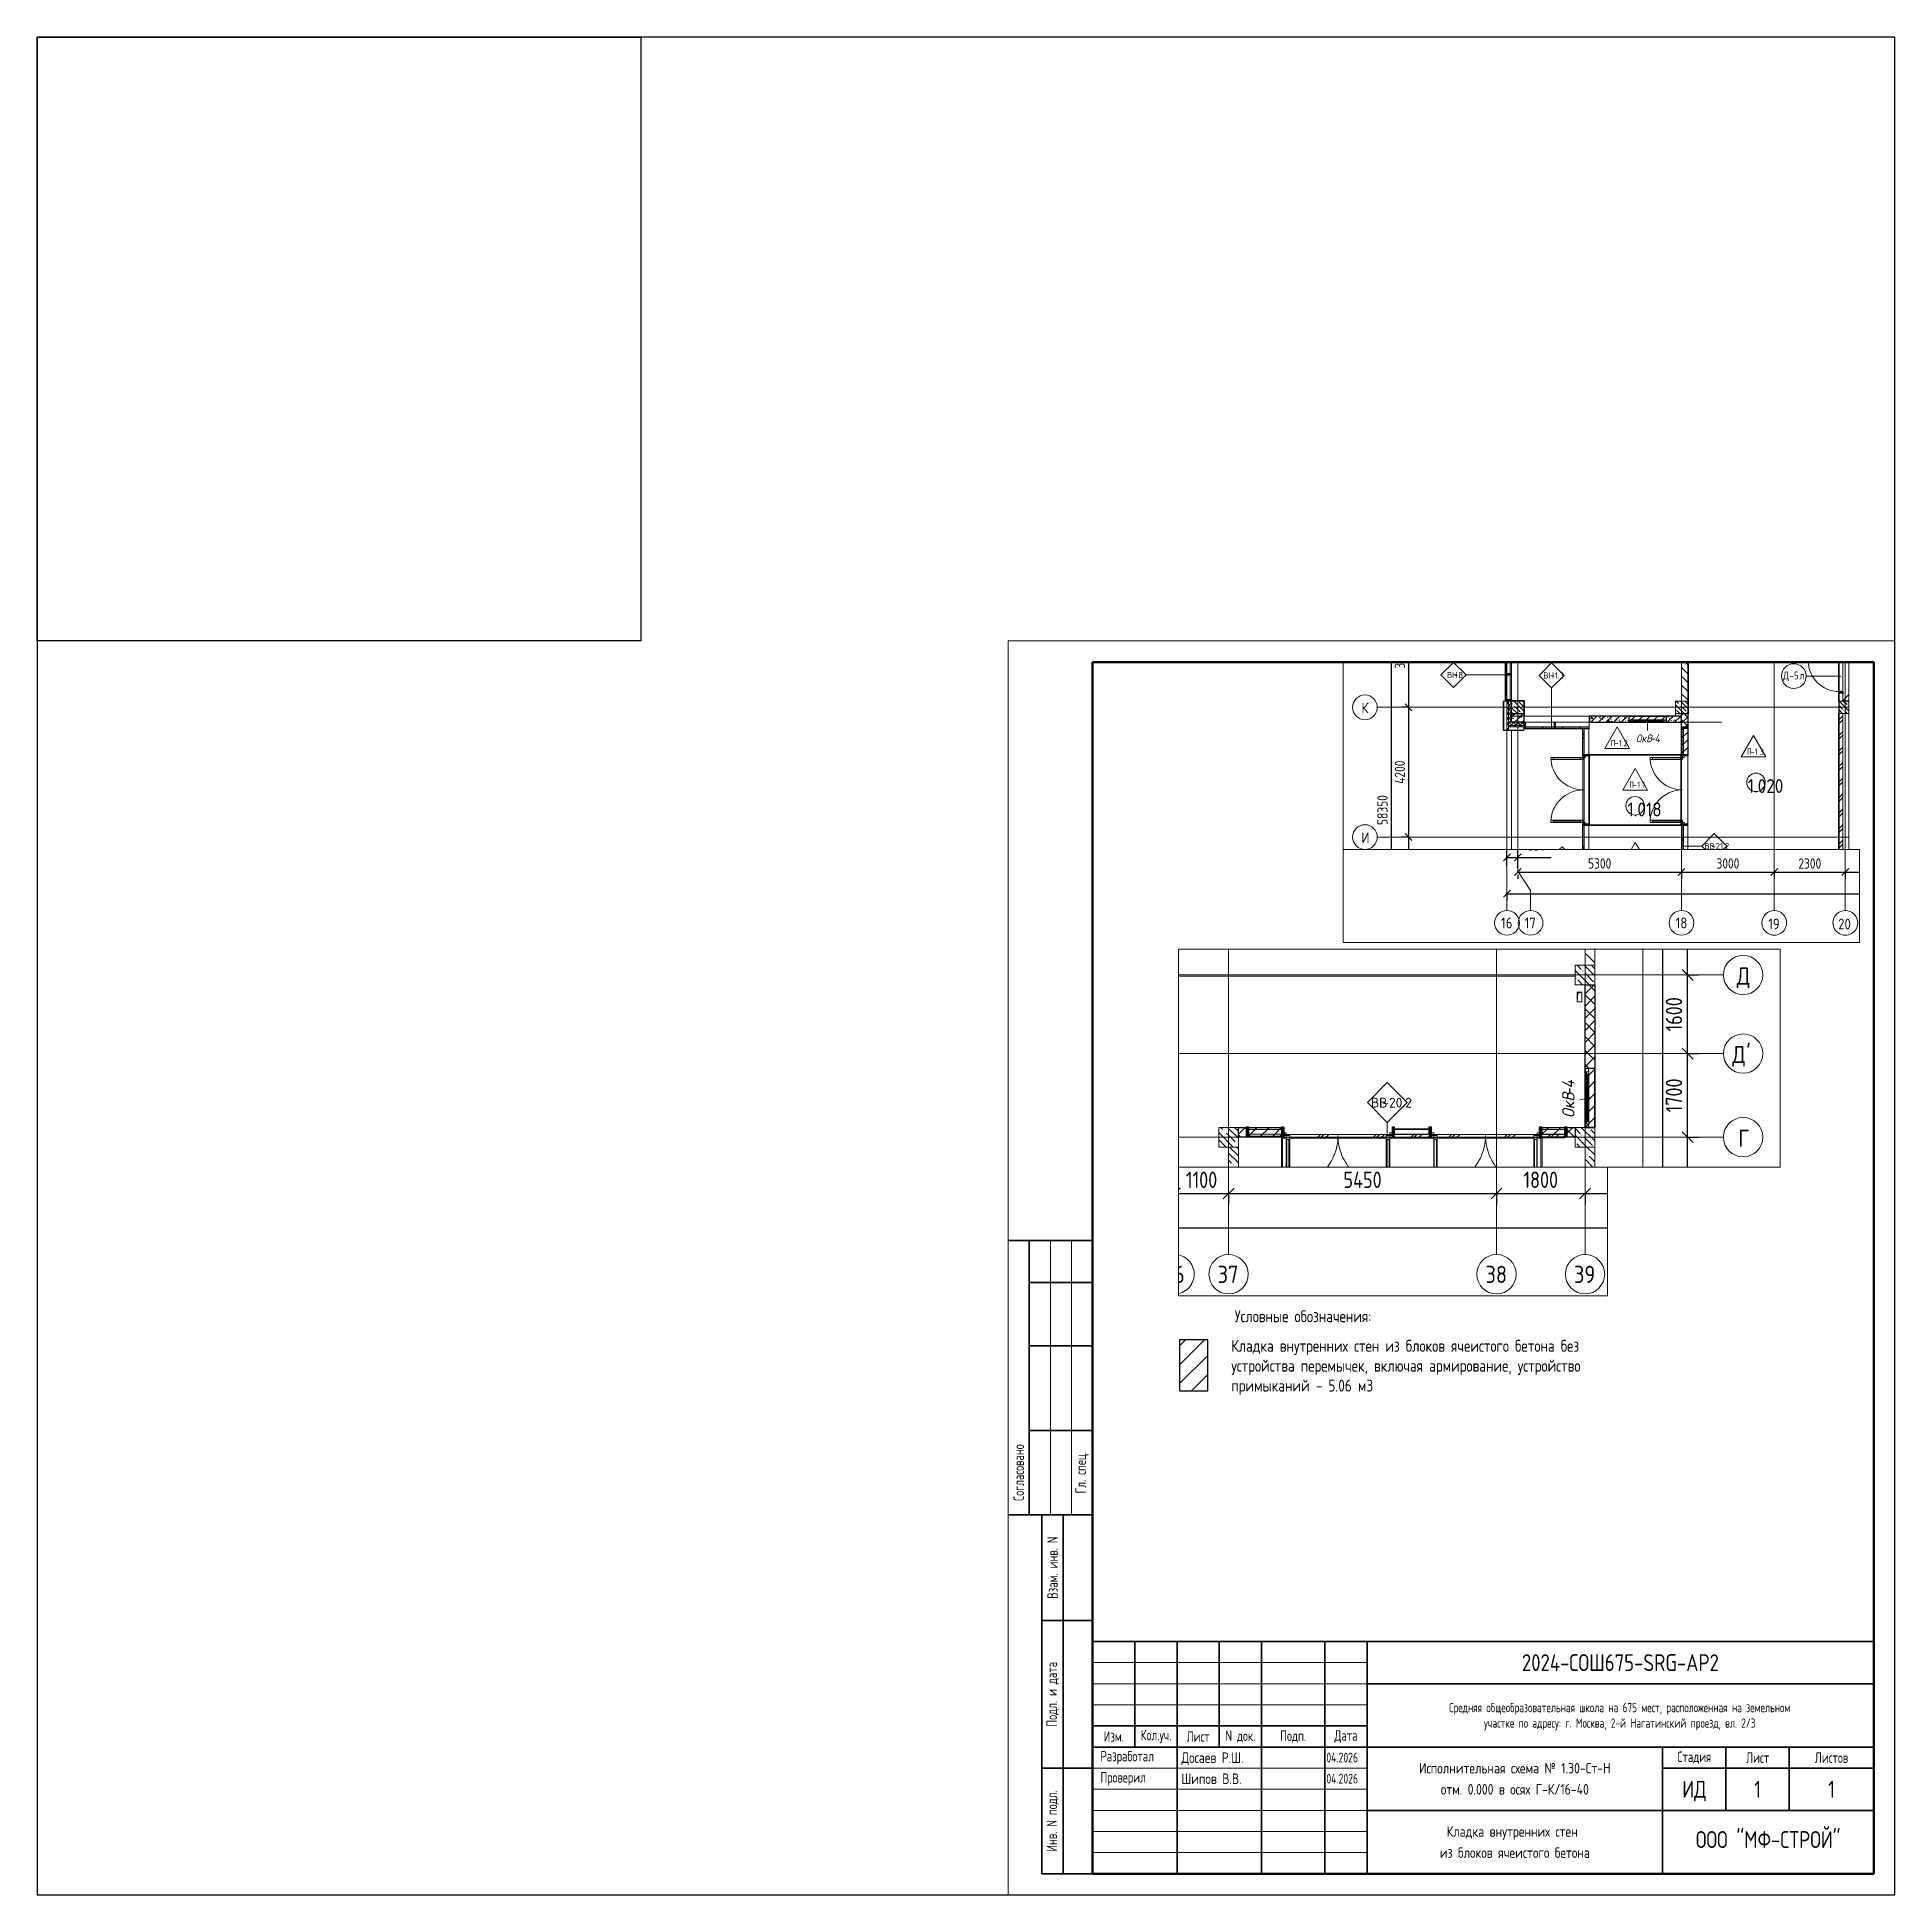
# Paper-space layout '1.30Блок3.1в' of a CAD drawing. Header units: millimetres. Extents: x -143 to 297, y 0 to 440.
# The model-space entities are those that its viewports show. They can reach past a viewport. Long polylines and large blocks are cut down to what shows.
import ezdxf
from ezdxf.enums import TextEntityAlignment as Align

# ---------------------------------------------------------------- set-up
doc = ezdxf.new("R2018")
doc.units = ezdxf.units.MM
doc.linetypes.add('ADSK_Линия сетки', pattern=[2500, 2000, -250, 0, -250])
doc.layers.get('Defpoints').update_dxf_attribs({"color": 250})
for name, color, linetype, lineweight in [('0.1) Блок 3.1 вып', 6, 'Continuous', 30), ('A-____-____-DIMS', 250, 'Continuous', 9), ('A-AREA-____-IDEN', 250, 'Continuous', 9), ('A-DETL-____-OTLN', 250, 'Continuous', 5), ('A-DETL-GENF-OTLN', 250, 'Continuous', 5), ('A-DOOR-____-IDEN', 250, 'Continuous', 9), ('A-DOOR-____-MCUT', 250, 'Continuous', 5), ('A-DOOR-____-OTLN', 250, 'Continuous', 5), ('A-DOOR-FRAM-MCUT', 250, 'Continuous', 5), ('A-DOOR-FRAM-OTLN', 250, 'Continuous', 5), ('A-FLOR-____-IDEN', 250, 'Continuous', 9), ('A-FLOR-____-OTLN', 250, 'Continuous', 9), ('A-GENM-____-OTLN', 250, 'Continuous', 9), ('A-GLAZ-____-IDEN', 250, 'Continuous', 9), ('A-GLAZ-____-MCUT', 250, 'Continuous', 9), ('A-GLAZ-____-OTLN', 250, 'Continuous', 5), ('A-GLAZ-CURT-MCUT', 250, 'Continuous', 9), ('A-GLAZ-CURT-OTLN', 250, 'Continuous', 5), ('A-GLAZ-CWMG-MCUT', 250, 'Continuous', 9), ('A-GLAZ-CWMG-OTLN', 250, 'Continuous', 5), ('A-WALL-____-IDEN', 250, 'Continuous', 9), ('A-WALL-____-MCUT', 250, 'Continuous', 13), ('A-WALL-____-PATT', 250, 'Continuous', 13), ('A-WALL-FNSH-MCUT', 250, 'Continuous', 13), ('I-WALL-____-OTLN', 250, 'Continuous', 9), ('S-COLS-____-MCUT', 250, 'Continuous', 25), ('S-COLS-____-OTLN', 250, 'Continuous', 9), ('S-GRID-____-IDEN', 250, 'Continuous', 9), ('S-GRID-____-OTLN', 250, 'Continuous', 9)]:
    doc.layers.add(name, color=color, linetype=linetype, lineweight=lineweight)
doc.layers.add('ВЭ', color=7, linetype='Continuous')
doc.styles.add('GOST Common', font='', dxfattribs={"width": 0.9, "height": 350})
doc.styles.add('GOST Common_1', font='', dxfattribs={"width": 0.9, "height": 250})
doc.styles.add('ISOCPEUR_1', font='isocpeur.ttf', dxfattribs={"width": 0.9, "height": 250})
doc.styles.add('ISOCPEUR_2', font='isocpeur.ttf', dxfattribs={"height": 160})
doc.styles.add('ISOCPEUR_I', font='isocpeui.ttf', dxfattribs={"width": 0.9, "height": 12.5})
doc.styles.get("Standard").update_dxf_attribs({"font": 'ГОСТ тип А.ttf'})
doc.styles.add('СПДС', font='ГОСТ тип А.ttf', dxfattribs={"width": 0.9})
doc.styles.get('GOST Common').set_extended_font_data('GOST Common')
doc.styles.get('GOST Common_1').set_extended_font_data('GOST Common')
doc.dimstyles.new('А3', dxfattribs={"dimtxt": 333, "dimasz": 222, "dimexe": 222, "dimexo": 111, "dimgap": 111, "dimtad": 1, "dimtoh": 1, "dimdec": 0, "dimrnd": 0.0015, "dimzin": 0, "dimdsep": 46, "dimtxsty": 'Standard', "dimblk": 'OBLIQUE', "dimcen": 0, "dimclrd": 7, "dimclre": 7, "dimclrt": 7, "dimadec": 0, "dimazin": 0, "dimtfac": 1, "dimtdec": 0, "dimtofl": 0, "dimtmove": 0, "dimatfit": 3, "dimfxl": 1, "dimtolj": 1, "dimtzin": 0, "dimarcsym": 0})
pattern_1 = [(50, (12287.9, -0.0006), (364.3679, -31.8783), [38.1, -419.1]), (355, (12287.9, -0.0006), (-70.4859, 382.1133), [30.48, -335.28]), (100.451, (12318.28, -2.66), (293.885, 350.2334), [32.38, -356.18]), (46.184, (12287.9, 101.6), (542.1585, -84.0858), [57.15, -628.65]), (96.636, (12333.1, 94.6), (474.805, 494.8554), [48.57, -534.27]), (351.184, (12287.9, 101.6), (474.8102, 494.85), [45.72, -502.92]), (21, (12338.7, 76.2), (303.2285, -204.5305), [38.1, -419.1]), (326, (12338.7, 76.2), (123.6039, 368.376), [30.48, -335.28]), (71.451, (12364, 59.16), (426.8341, 163.8427), [32.38, -356.18]), (37.5, (12287.91, -0.0006), (6.17665, 169.11015), [16.764, -314.452, 16.764, -323.596, -336.55]), (37.5, (12287.91, -0.0006), (6.17665, 169.11015), [-671.576, 16.764, -319.786]), (7.5, (12287.91, -0.0006), (133.63888, 200.3615), [16.764, -177.292, 16.764, -306.832, -128.27]), (7.5, (12287.91, -0.0006), (133.63888, 200.3615), [-517.652, 16.764, -111.506]), (327.5, (12174.63, -0.0006), (271.18182, -11.45836), [16.764, -110.236, 16.764, -379.476, -525.78]), (327.5, (12174.63, -0.0006), (271.18182, -11.45836), [-523.24, 16.764, -509.016]), (317.5, (12123.83, -0.0006), (296.2585, 50.85285), [16.764, -148.336, 16.764, -246.38, -373.38]), (317.5, (12123.83, -0.0006), (296.2585, 50.85285), [-428.244, 16.764, -356.616])]
pattern_2 = [(135, (12287.91, -0.0006), (-141.42136, -141.42136), [])]
pattern_3 = [(135, (12287.91, -0.0006), (-142.5612, -142.5612), []), (135, (12430.48, -0.0006), (-142.5612, -142.5612), [252.016, -50.403, 3.353, -47.05])]
pattern_4 = [(45, (12287.91, -0.0006), (-70.71068, 70.71068), []), (135, (12287.91, -0.0006), (-70.71068, -70.71068), [])]
pattern_5 = [(135, (12287.91, -0.0006), (-84.85281, -84.85281), []), (225, (12287.91, -0.0006), (84.85281, -84.85281), [])]

psp = doc.layouts.new('1.30Блок3.1в')

# ---------------------------------------------------------------- texts
at = {"width": 95.3706, "attachment_point": 4}
for s, insert, char_height in [('{\\fГОСТ тип А|b1|i0|c204|p34;Условные обозначения:}', (140.66, 137.04), 2.8222), ('{\\fГОСТ тип А|b1|i0|c204|p34;Кладка внутренних стен из блоков ячеистого бетона без устройства перемычек, включая армирование, устройство примыканий - 5.06 м3}', (139.84, 124.94), 2.82222)]:
    psp.add_mtext(s, dxfattribs=dict(at, insert=insert, char_height=char_height))

msp = doc.modelspace()

# ---------------------------------------------------------------- texts
at = {"layer": 'A-AREA-____-IDEN', "color": 18, "true_color": 0x000000, "char_height": 450, "attachment_point": 1, "style": 'ISOCPEUR_1'}
for s, insert, width in [('1.021', (83780.8997, 34459.726), 564.388), ('1.020', (89228.5883, 30202.5896), 609.2825), ('1.018', (85336.0255, 29445.2116), 564.388)]:
    msp.add_mtext(s, dxfattribs=dict(at, insert=insert, width=width))
at = {"layer": 'A-DOOR-____-IDEN', "color": 18, "true_color": 0x000000, "char_height": 250, "attachment_point": 1, "style": 'GOST Common_1'}
for s, insert, width in [('\\fGOST Common|b0|i0|c204|p34|;\\W.9;Д', (90374.7757, 33675.4506), 245.316375), ('-5', (90577.182, 33675.4506), 389.620125), ('\\fGOST Common|b0|i0|c204|p34|;\\W.9;л', (90898.6507, 33675.4506), 194.810062)]:
    msp.add_mtext(s, dxfattribs=dict(at, insert=insert, width=width))
at = {"layer": 'A-FLOR-____-IDEN', "color": 18, "true_color": 0x000000, "char_height": 200, "attachment_point": 1, "style": 'ISOCPEUR_2'}
for s, insert, width in [('\\fISOCPEUR|b0|i0|c204|p34|;\\W.7;П', (84799.6692, 31466.4073), 140.295312), ('-1.2', (84915.4244, 31466.4073), 381.60325), ('\\fISOCPEUR|b0|i0|c204|p34|;\\W.7;П', (89207.2878, 31191.0728), 140.295312), ('-1.3', (89323.043, 31191.0728), 381.60325), ('\\fISOCPEUR|b0|i0|c204|p34|;\\W.7;П', (85398.7789, 30119.3858), 140.295312), ('-1.1', (85514.5341, 30119.3858), 342.320562)]:
    msp.add_mtext(s, dxfattribs=dict(at, insert=insert, width=width))
at = {"layer": 'A-GLAZ-____-IDEN', "color": 18, "lineweight": 15, "true_color": 0x000000, "char_height": 250, "attachment_point": 1, "style": 'ISOCPEUR_I'}
for s, insert, width in [('ОкВ', (85615.9138, 31645.5957), 541.139062), ('-4', (86062.3982, 31645.5957), 354.746719)]:
    msp.add_mtext(s, dxfattribs=dict(at, insert=insert, width=width))
at = {"layer": 'A-GLAZ-____-IDEN', "color": 18, "lineweight": 15, "true_color": 0x000000, "char_height": 250, "attachment_point": 1, "rotation": 90, "style": 'ISOCPEUR_I'}
for s, insert, width in [('-4', (144323.8573, 16762.2832), 354.746719), ('ОкВ', (144323.8573, 16315.7988), 541.139062)]:
    msp.add_mtext(s, dxfattribs=dict(at, insert=insert, width=width))
at = {"layer": 'A-WALL-____-IDEN', "color": 18, "true_color": 0x000000, "char_height": 200, "attachment_point": 1, "style": 'ISOCPEUR_2'}
for s, insert, width in [('ВН', (79494.5442, 33670.9143), 280.590625), ('-8', (79726.0546, 33670.9143), 246.91975), ('ВН', (82615.0859, 33655.385), 280.590625), ('-1.3', (82846.5963, 33655.385), 381.60325), ('ВВ', (87827.2686, 28133.6511), 280.590625), ('-21.2', (88058.779, 28133.6511), 505.063125), ('ВВ', (140431.56, 16727.264), 280.590625), ('-20.2', (140663.0704, 16727.264), 544.345812)]:
    msp.add_mtext(s, dxfattribs=dict(at, insert=insert, width=width))
at = {"layer": 'S-GRID-____-IDEN', "color": 18, "true_color": 0x000000, "char_height": 350, "attachment_point": 1, "style": 'GOST Common'}
for s, insert, width in [('\\fGOST Common|b0|i0|c204|p34|;\\W.9;К', (76727.029, 32677.5869), 310.253062), ('\\fGOST Common|b0|i0|c204|p34|;\\W.9;И', (76727.029, 28477.5869), 310.253062), ('\\fGOST Common|b0|i0|c204|p34|;\\W.9;Д', (168898.655, 19377.5869), 346.329), ('\\fGOST Common|b0|i0|c204|p34|;\\W.9;Д', (168806.7008, 17782.2256), 346.329), ("\\fGOST Common|b0|i0|c204|p34|;\\W.9;'", (169092.4508, 17782.2256), 137.088562), ('\\fGOST Common|b0|i0|c204|p34|;\\W.9;Г', (168928.355, 16077.5869), 274.177125), ('16', (81246.7332, -3147.0022), 461.772), ('17', (82010.5672, -3147.0022), 461.772), ('18', (86896.7332, -3147.0022), 461.772), ('19', (89892.0945, -3182.2564), 461.772), ('20', (92156.5445, -3182.2564), 548.35425), ('36', (136213.8832, -3147.0022), 541.139062), ('37', (137313.8832, -3147.0022), 541.139062), ('38', (142763.8832, -3147.0022), 541.139062), ('39', (144563.8832, -3147.0022), 541.139062)]:
    msp.add_mtext(s, dxfattribs=dict(at, insert=insert, width=width))

# ---------------------------------------------------------------- blocks, each defined once
blk = doc.blocks.new('*U6572')
at = {"color": 4}
blk.add_lwpolyline([(-220, -220), (220, -220), (220, 220), (-220, 220)], close=True, dxfattribs=at)
at = {"color": 3}
blk.add_lwpolyline([(-220, 220), (-77, 220), (-77, 77), (-220, 77)], close=True, dxfattribs=at)
blk = doc.blocks.new('*U6573')
at = {"color": 0, "linetype": 'ByBlock', "lineweight": -2, "transparency": 16777216}
blk.add_blockref('*U6572', (0, 0), dxfattribs=at)
blk = doc.blocks.new('*U5494')
at = {"lineweight": 0}
blk.add_lwpolyline([(-205, -5), (5, -5), (5, 292), (-205, 292)], close=True, dxfattribs=at)
at = {"color": 0, "linetype": 'Continuous', "lineweight": 50}
blk.add_lwpolyline([(-185, 287), (0, 287), (0, 0), (-185, 0)], close=True, dxfattribs=at)
at = {"lineweight": 35}
for points in [[(-185, 150), (-205, 150)], [(-200, 85), (-200, 150)], [(-185, 140), (-200, 140)], [(-185, 125), (-200, 125)], [(-185, 105), (-200, 105)], [(-185, 85), (-205, 85)], [(-185, 85), (-197, 85), (-197, 0), (-185, 0)], [(-192, 0), (-192, 85)], [(-185, 60), (-197, 60)], [(-175, 55), (-175, 30)], [(-165, 55), (-165, 0)], [(-155, 55), (-155, 30)], [(-145, 55), (-145, 0)], [(-130, 55), (-130, 0)], [(-120, 55), (-120, 0)], [(-120, 45), (0, 45)], [(-185, 35), (-120, 35)], [(-185, 30), (0, 30)], [(-50, 30), (-50, 0)], [(-35, 30), (-35, 15)], [(-20, 30), (-20, 15)], [(-185, 25), (-197, 25)], [(-50, 25), (0, 25)], [(-120, 15), (0, 15)]]:
    blk.add_lwpolyline(points, dxfattribs=at)
at = {"lineweight": 18}
for points in [[(-195, 85), (-195, 150)], [(-190, 85), (-190, 150)], [(-185, 50), (-120, 50)], [(-185, 45), (-120, 45)], [(-185, 40), (-120, 40)], [(-185, 25), (-120, 25)], [(-185, 20), (-120, 20)], [(-185, 15), (-120, 15)], [(-185, 10), (-120, 10)], [(-185, 5), (-120, 5)]]:
    blk.add_lwpolyline(points, dxfattribs=at)
at = {"lineweight": 35}
blk.add_lwpolyline([(-185, 0), (0, 0), (0, 55), (-185, 55)], close=True, dxfattribs=at)
at = {"lineweight": 0}
blk.add_lwpolyline([(0, -5), (5, -5), (5, 0)], dxfattribs=at)
at = {"lineweight": -2, "char_height": 2.5, "attachment_point": 5, "rotation": 90, "style": 'СПДС'}
for s, insert, width in [('Согласовано', (-202.5, 95), 19.9913), ('Гл. спец.', (-187.5, 95), 19.9913), ('Взам. инв. N', (-194.5, 72.5), 24.9913), ('Подл. и дата', (-194.5, 42.5), 34.9913), ('Инв. N подл.', (-194.5, 12.5), 24.9913)]:
    blk.add_mtext(s, dxfattribs=dict(at, insert=insert, width=width))
at = {"insert": (-60.17, 37.22), "char_height": 2.2, "attachment_point": 5, "style": 'СПДС'}
blk.add_mtext_dynamic_manual_height_columns('Средняя общеобразовательная школа на 675 мест, расположенная на земельном\\P\\pxqc;участке по адресу: г. Москва, 2-й Нагатинский проезд, вл. 2/3', width=118.2929, gutter_width=0, heights=[12.75], dxfattribs=at)
at = {"lineweight": -2, "char_height": 2.5, "style": 'СПДС'}
for s, insert, width, attachment_point in [('Изм.', (-180, 32.5), 10, 5), ('Кол.уч.', (-170, 32.5), 10, 5), ('Лист', (-160, 32.5), 10, 5), ('N док.', (-150, 32.5), 10, 5), ('Подп.', (-137.5, 32.5), 15, 5), ('Дата', (-125, 32.5), 10, 5), ('Разработал', (-183.15, 27.5), 17.9525, 4), ('Стадия', (-42.5, 27.5), 15, 5), ('Лист', (-27.5, 27.5), 15, 5), ('Листов', (-10, 27.5), 20, 5), ('Проверил', (-183.15, 22.5), 17.9525, 4)]:
    blk.add_mtext(s, dxfattribs=dict(at, insert=insert, width=width, attachment_point=attachment_point))
at = {"lineweight": 30, "width": 0.9, "flags": 104}
blk.add_attdef('ШАПКА', text='', height=3, dxfattribs=at).set_placement((-135, 281), align=Align.MIDDLE_CENTER)
at = {"style": 'СПДС'}
for tag, height, p in [('ШИФР_ПРОЕКТА', 4, (-60, 50)), ('НАИМЕНОВАНИЕ_ОБЪЕКТА', 2.5, (-85, 25)), ('СТАДИЯ', 4, (-42.5, 20)), ('ЛИСТ_первый', 4, (-27.5, 20)), ('ЛИСТОВ', 4, (-10, 20)), ('НАИМЕНОВАНИЕ_ОБЪЕКТА2', 2.5, (-85, 20)), ('НАИМЕНОВАНИЕ_ЧЕРТЕЖА1', 2.5, (-85, 10)), ('ОРГАНИЗАЦИЯ_РАЗРАБОТЧИК1', 4, (-25, 8.09)), ('НАИМЕНОВАНИЕ_ЧЕРТЕЖА2', 2.5, (-85, 5))]:
    blk.add_attdef(tag, text='', height=height, dxfattribs=at).set_placement(p, align=Align.MIDDLE_CENTER)
for tag, p in [('РАЗРАБОТЧИК', (-163.97, 27.5)), ('РУК.ГРУППЫ', (-163.97, 22.5))]:
    blk.add_attdef(tag, text='', height=2.5, dxfattribs=at).set_placement(p, align=Align.MIDDLE_LEFT)
at = {"style": 'СПДС', "width": 0.9}
for tag, p in [('ДАТА1', (-129.65, 26.37)), ('ДАТА2', (-129.65, 21.37))]:
    blk.add_attdef(tag, p, '', height=2.3, dxfattribs=at)
blk = doc.blocks.new('Прямоугольный импост - Импост структурный с накладкой - 170мм-37174490-АР1_Маркировочный план 1 этажа С2и3')
at = {"layer": 'A-GLAZ-CWMG-OTLN'}
for p, q in [((128625, 16098), (129325, 16098)), ((128625, 15985), (129325, 15985))]:
    blk.add_line(p, q, dxfattribs=at)
blk = doc.blocks.new('Окно_СКБ_1Ст - Ок-4_Окно_Помещение охраны_Тамбур-41156042-АР1_Маркировочный план 1 этажа С2и3')
at = {"layer": 'A-GLAZ-____-MCUT'}
for p, q in [((-600, 30), (-600, 100)), ((-600, 100), (-530, 100)), ((-530, 30), (-600, 30)), ((-530, 30), (-550, 30)), ((-550, 30), (-550, 20)), ((-550, 20), (550, 20)), ((550, 20), (-550, 20)), ((-530, 100), (-530, 30)), ((530, 70), (-530, 70)), ((-530, 70), (-530, 30)), ((-480, 20), (-480, 70)), ((480, 20), (480, 70)), ((530, 30), (530, 100)), ((530, 100), (600, 100)), ((530, 30), (530, 70)), ((600, 30), (530, 30)), ((550, 30), (530, 30)), ((550, 20), (550, 30)), ((600, 100), (600, 30))]:
    blk.add_line(p, q, dxfattribs=at)
at = {"layer": 'A-GLAZ-____-MCUT', "lineweight": 5}
for p, q in [((-480, 50), (480, 50)), ((480, 40), (-480, 40))]:
    blk.add_line(p, q, dxfattribs=at)
at = {"layer": 'A-GLAZ-____-OTLN'}
for p, q in [((600, 100), (-600, 100)), ((-600, 30), (-550, 30)), ((550, 30), (600, 30))]:
    blk.add_line(p, q, dxfattribs=at)
blk = doc.blocks.new('Прямоугольный импост - Импост структурный с накладкой - 160мм-37173922-АР1_Маркировочный план 1 этажа С2и3')
at = {"layer": 'A-GLAZ-CWMG-OTLN'}
for p, q in [((131625, 16085), (132080, 16085)), ((131625, 15980), (131625, 15985)), ((131625, 15985), (132080, 15985))]:
    blk.add_line(p, q, dxfattribs=at)
blk = doc.blocks.new('Прямоугольный импост - Импост структурный с накладкой - 190мм-37087426-АР1_Маркировочный план 1 этажа С2и3')
at = {"layer": 'A-GLAZ-CWMG-OTLN'}
blk.add_hatch(color=50, dxfattribs=at).paths.add_polyline_path([(0, -17), (0, 0), (-10, 0), (-10, 40), (0, 40), (0, 190), (-50, 190), (-50, 40), (-40, 40), (-40, -17), (-10, -17)])
at = {"layer": 'A-GLAZ-CWMG-MCUT', "lineweight": 5}
for p, q in [((0, 190), (-50, 190)), ((-50, 190), (-50, 40)), ((-50, 40), (-40, 40)), ((-40, 0), (-50, 0)), ((-50, 0), (-50, -17)), ((-40, 40), (-40, 0)), ((-10, 0), (-10, 40)), ((-10, 40), (0, 40)), ((0, 0), (-10, 0)), ((0, 40), (0, 190)), ((0, -17), (0, 0)), ((-50, -17), (0, -17))]:
    blk.add_line(p, q, dxfattribs=at)
blk = doc.blocks.new('Дверь_СКБ_1Ст_Внутренняя - Д-5л_1100x2100h_С_У МГН-41919549-АР1_Маркировочный план 1 этажа С2и3')
at = {"layer": 'A-DOOR-____-OTLN'}
h = blk.add_hatch(dxfattribs=at)
h.set_pattern_fill('FP_12', color=256, style=0, pattern_type=2)
h.set_pattern_definition([(135, (1751.41, 124.685), (-14.14214, -14.14214), []), (225, (1751.41, 124.685), (14.14214, -14.14214), [])])
h.paths.add_polyline_path([(537.5, -60), (562.5, -60), (562.5, 60), (537.5, 60)])
at = {"layer": 'A-DOOR-FRAM-OTLN'}
h = blk.add_hatch(dxfattribs=at)
h.set_pattern_fill('FP_13', color=256, style=0, pattern_type=2)
h.set_pattern_definition([(45, (-371.384, 124.685), (-14.1421, 14.1421), []), (135, (-371.384, 124.685), (-14.1421, -14.1421), [])])
h.paths.add_polyline_path([(-537.5, -60), (-537.5, -60), (-512.5, -60), (-512.5, 60), (-537.5, 60)])
at = {"layer": 'A-DOOR-____-MCUT'}
for p, q in [((512.5, 1060), (472.5, 1060)), ((472.5, 1060), (472.5, 60)), ((512.5, 60), (512.5, 1060)), ((472.5, 60), (512.5, 60))]:
    blk.add_line(p, q, dxfattribs=at)
at = {"layer": 'A-DOOR-____-OTLN'}
blk.add_arc((512.5, 60), 1000, 90, 180, dxfattribs=at)
at = {"layer": 'A-DOOR-FRAM-MCUT'}
for p, q in [((-497.5, 68), (-567.5, 68)), ((-567.5, 68), (-567.5, 60)), ((-567.5, 60), (-497.5, 60)), ((-512.5, 60), (-537.5, 60)), ((-537.5, 60), (-537.5, -60)), ((-487.5, 60), (-512.5, 60)), ((-512.5, 60), (-512.5, -20)), ((-512.5, -60), (-512.5, 60)), ((-497.5, 60), (-512.5, 60)), ((-512.5, 60), (-512.5, 59)), ((-512.5, 59), (-497.5, 59)), ((-497.5, 60), (-497.5, 68)), ((-497.5, 59), (-497.5, 60)), ((-487.5, 20), (-487.5, 60)), ((-477.5, 20), (-487.5, 20)), ((-477.5, -20), (-477.5, 20)), ((512.5, 20), (502.5, 20)), ((502.5, 20), (502.5, -20)), ((512.5, 60), (512.5, 20)), ((537.5, 60), (512.5, 60)), ((592.5, 68), (522.5, 68)), ((522.5, 68), (522.5, 60)), ((537.5, 60), (522.5, 60)), ((522.5, 60), (522.5, 59)), ((522.5, 60), (592.5, 60)), ((522.5, 59), (537.5, 59)), ((537.5, -20), (537.5, 60)), ((562.5, 60), (537.5, 60)), ((537.5, 60), (537.5, -60)), ((537.5, 59), (537.5, 60)), ((562.5, -60), (562.5, 60)), ((592.5, 60), (592.5, 68)), ((-497.5, -60), (-567.5, -60)), ((-567.5, -60), (-567.5, -68)), ((-567.5, -68), (-497.5, -68)), ((-537.5, -60), (-512.5, -60)), ((-512.5, -20), (-477.5, -20)), ((-497.5, -20), (-512.5, -20)), ((-512.5, -20), (-512.5, -60)), ((-512.5, -60), (-497.5, -60)), ((-497.5, -60), (-497.5, -20)), ((-497.5, -68), (-497.5, -60)), ((502.5, -20), (537.5, -20)), ((537.5, -20), (522.5, -20)), ((522.5, -20), (522.5, -60)), ((522.5, -60), (537.5, -60)), ((592.5, -60), (522.5, -60)), ((522.5, -60), (522.5, -68)), ((522.5, -68), (592.5, -68)), ((537.5, -60), (537.5, -20)), ((537.5, -60), (562.5, -60)), ((592.5, -68), (592.5, -60))]:
    blk.add_line(p, q, dxfattribs=at)
blk = doc.blocks.new('Окно_СКБ_1Ст - Ок-4_Окно_Помещение охраны_Тамбур-40396749-АР1_Маркировочный план 1 этажа С2и3')
at = {"layer": 'A-GLAZ-____-MCUT'}
for p, q in [((-600, 30), (-600, 100)), ((-600, 100), (-530, 100)), ((-530, 30), (-600, 30)), ((-530, 30), (-550, 30)), ((-550, 30), (-550, 20)), ((-550, 20), (550, 20)), ((550, 20), (-550, 20)), ((-530, 100), (-530, 30)), ((530, 70), (-530, 70)), ((-530, 70), (-530, 30)), ((-480, 20), (-480, 70)), ((480, 20), (480, 70)), ((530, 30), (530, 100)), ((530, 100), (600, 100)), ((530, 30), (530, 70)), ((600, 30), (530, 30)), ((550, 30), (530, 30)), ((550, 20), (550, 30)), ((600, 100), (600, 30))]:
    blk.add_line(p, q, dxfattribs=at)
at = {"layer": 'A-GLAZ-____-MCUT', "lineweight": 5}
for p, q in [((-480, 50), (480, 50)), ((480, 40), (-480, 40))]:
    blk.add_line(p, q, dxfattribs=at)
at = {"layer": 'A-GLAZ-____-OTLN'}
for p, q in [((600, 100), (-600, 100)), ((-600, 30), (-550, 30)), ((550, 30), (600, 30))]:
    blk.add_line(p, q, dxfattribs=at)
blk = doc.blocks.new('Прямоугольный импост - Импост структурный с накладкой - 180мм-37172188-АР1_Маркировочный план 1 этажа С2и3')
at = {"layer": 'A-GLAZ-CWMG-OTLN'}
for p, q in [((74803, 31840), (74803, 31003)), ((75000, 31840), (75000, 31003))]:
    blk.add_line(p, q, dxfattribs=at)
blk = doc.blocks.new('Прямоугольный импост - Импост структурный с накладкой - 180мм-37172030-АР1_Маркировочный план 1 этажа С2и3')
at = {"layer": 'A-GLAZ-CWMG-OTLN'}
blk.add_hatch(color=50, dxfattribs=at).paths.add_polyline_path([(-25, -17), (-25, 0), (-15, 0), (-15, 40), (-25, 40), (-25, 180), (25, 180), (25, 40), (15, 40), (15, 0), (25, 0), (25, -17), (-15, -17)])
at = {"layer": 'A-GLAZ-CWMG-MCUT', "lineweight": 5}
for p, q in [((-25, 40), (-25, 180)), ((-25, 180), (25, 180)), ((-15, 40), (-25, 40)), ((-25, -17), (-25, 0)), ((-25, 0), (-15, 0)), ((-15, 0), (-15, 40)), ((15, 40), (15, 0)), ((25, 40), (15, 40)), ((15, 0), (25, 0)), ((25, 180), (25, 40)), ((25, 0), (25, -17)), ((25, -17), (-25, -17))]:
    blk.add_line(p, q, dxfattribs=at)
blk = doc.blocks.new('PNS_Панель прямоугольная3 - Нр_Стекло - 40мм 2-37172192-АР1_Маркировочный план 1 этажа С2и3')
at = {"layer": 'A-GLAZ-____-OTLN'}
h = blk.add_hatch(dxfattribs=at)
h.set_pattern_fill('FP_60', color=256, style=0, pattern_type=2)
h.set_pattern_definition([(315, (-31321.5, 74919.98), (282.8427, 282.8427), [200, -600]), (315, (-31421.5, 75119.98), (282.8427, 282.8427), [600, -200]), (315, (-31521.5, 74719.98), (282.8427, 282.8427), [200, -600])])
h.paths.add_polyline_path([(-428, 0), (-428, -40), (428, -40), (428, 0), (-423, 0)])
at = {"layer": 'A-GLAZ-____-MCUT', "lineweight": 5}
for p, q in [((418, 0), (-418, 0)), ((-418, -40), (418, -40))]:
    blk.add_line(p, q, dxfattribs=at)
at = {"layer": 'A-GLAZ-____-OTLN'}
blk.add_line((-428, 0), (428, 0), dxfattribs=at)
blk = doc.blocks.new('Дверь_Витражная_СКБ_2Ст - ДВН_ДАО_Главный вход-37172286-АР1_Маркировочный план 1 этажа С2и3')
at = {"layer": 'A-DETL-GENF-OTLN', "lineweight": 5}
for p, q in [((-1053, 1040), (-983, 1040)), ((-1053, 1040), (-1053, 42)), ((-983, 1040), (-1053, 1040)), ((-1053, 1040), (-1053, 42)), ((-1053, 960), (-983, 960)), ((-1043, 960), (-1043, 67)), ((-999, 960), (-999, 67)), ((-983, 1040), (-983, 42)), ((-983, 42), (-983, 1040)), ((1053, 1040), (983, 1040)), ((983, 1040), (983, 42)), ((1053, 1040), (983, 1040)), ((983, 1040), (983, 42)), ((1053, 960), (983, 960)), ((999, 960), (999, 67)), ((1043, 960), (1043, 67)), ((1053, 1040), (1053, 42)), ((1053, 42), (1053, 1040)), ((-1053, 67), (-983, 67)), ((-1053, 20), (-1053, -13)), ((-1053, 20), (-1053, -13)), ((-983, 20), (-983, -13)), ((-983, -13), (-983, 20)), ((1053, 67), (983, 67)), ((983, 20), (983, -13)), ((983, 20), (983, -13)), ((1053, 20), (1053, -13)), ((1053, -13), (1053, 20)), ((-1053, -13), (-1110, -13)), ((-1053, -13), (-1110, -13)), ((-1100, -68), (-1053, -68)), ((-1100, -68), (-1053, -68)), ((-983, -13), (-1053, -13)), ((-1053, -13), (-983, -13)), ((-1053, -68), (-1053, -13)), ((-1053, -68), (-1053, -13)), ((983, -13), (1053, -13)), ((983, -13), (1053, -13)), ((1053, -68), (1053, -13)), ((1053, -13), (1110, -13)), ((1053, -13), (1053, -68)), ((1110, -13), (1053, -13)), ((1100, -68), (1053, -68)), ((1053, -68), (1100, -68))]:
    blk.add_line(p, q, dxfattribs=at)
at = {"layer": 'A-DOOR-____-OTLN'}
for p, q in [((-1053, 1040), (-1053, 42)), ((1053, 1040), (1053, 42)), ((-1053, 20), (-1053, -13)), ((1053, 20), (1053, -13))]:
    blk.add_line(p, q, dxfattribs=at)
for centre, start, end in [((-1053, -13), 2.9727, 90), ((1053, -13), 90, 177.0273), ((-1053, -13), 360, 1.7723), ((1053, -13), 178.2277, 180)]:
    blk.add_arc(centre, 1053, start, end, dxfattribs=at)
blk = doc.blocks.new('Прямоугольный импост - Импост структурный с накладкой - 180мм-37172032-АР1_Маркировочный план 1 этажа С2и3')
at = {"layer": 'A-GLAZ-CWMG-OTLN'}
blk.add_hatch(color=50, dxfattribs=at).paths.add_polyline_path([(-25, 0), (-15, 0), (-15, 40), (-25, 40), (-25, 180), (25, 180), (25, 40), (15, 40), (15, 0), (25, 0), (25, -17), (-25, -17), (-25, -1)])
at = {"layer": 'A-GLAZ-CWMG-MCUT', "lineweight": 5}
for p, q in [((-25, 40), (-25, 180)), ((-25, 180), (25, 180)), ((-15, 40), (-25, 40)), ((-25, -17), (-25, 0)), ((-25, 0), (-15, 0)), ((-15, 0), (-15, 40)), ((15, 40), (15, 0)), ((25, 40), (15, 40)), ((15, 0), (25, 0)), ((25, 180), (25, 40)), ((25, 0), (25, -17)), ((25, -17), (-25, -17))]:
    blk.add_line(p, q, dxfattribs=at)
blk = doc.blocks.new('PNS_Панель прямоугольная3 - Нр_Стекло - 40мм 2-37172512-АР1_Маркировочный план 1 этажа С2и3')
at = {"layer": 'A-GLAZ-____-OTLN'}
h = blk.add_hatch(dxfattribs=at)
h.set_pattern_fill('FP_61', color=256, style=0, pattern_type=2)
h.set_pattern_definition([(315, (-28140.5, 74919.98), (282.8427, 282.8427), [200, -600]), (315, (-28240.5, 75119.98), (282.8427, 282.8427), [600, -200]), (315, (-28340.5, 74719.98), (282.8427, 282.8427), [200, -600])])
h.paths.add_polyline_path([(-472.5, -40), (472.5, -40), (472.5, 0), (-472.5, 0)])
at = {"layer": 'A-GLAZ-____-MCUT', "lineweight": 5}
for p, q in [((462.5, 0), (-462.5, 0)), ((-462.5, -40), (462.5, -40))]:
    blk.add_line(p, q, dxfattribs=at)
at = {"layer": 'A-GLAZ-____-OTLN'}
blk.add_line((-472.5, 0), (472.5, 0), dxfattribs=at)
blk = doc.blocks.new('Прямоугольный импост - Импост структурный с накладкой - 180мм-37172510-АР1_Маркировочный план 1 этажа С2и3')
at = {"layer": 'A-GLAZ-CWMG-OTLN'}
for p, q in [((74803, 28703), (74803, 27778)), ((75000, 28703), (75000, 27778))]:
    blk.add_line(p, q, dxfattribs=at)
blk = doc.blocks.new('BSC_Колонна _Прямоугольная - 400x400-31225808-АР1_Маркировочный план 1 этажа С2и3')
at = {"layer": 'S-COLS-____-OTLN', "lineweight": 5}
h = blk.add_hatch(dxfattribs=at)
h.set_pattern_fill('FP_78', color=256, style=0, pattern_type=2)
h.set_pattern_definition([(135, (-69499.98, -32525), (-142.5612, -142.5612), []), (135, (-69357.42, -32525), (-142.5612, -142.5612), [252.016, -50.403, 3.353, -47.05])])
h.paths.add_polyline_path([(0, -200), (200, -200), (200, 200), (-200, 200), (-200, -200), (-137, -200)])
at = {"layer": 'S-COLS-____-MCUT', "lineweight": 5}
for p, q in [((200, 200), (-200, 200)), ((-200, 200), (-200, -200)), ((200, -200), (200, 200)), ((-200, -200), (200, -200))]:
    blk.add_line(p, q, dxfattribs=at)
blk = doc.blocks.new('BSC_Колонна _Прямоугольная - 400x400-V67-АР1_Маркировочный план 1 этажа С2и3')
at = {"layer": 'S-COLS-____-OTLN', "lineweight": 5}
h = blk.add_hatch(dxfattribs=at)
h.set_pattern_fill('FP_103', color=256, style=0, pattern_type=2)
h.set_pattern_definition([(135, (-132499.98, -19225), (-142.56192, -142.56192), []), (135, (-132357.42, -19225), (-142.56192, -142.56192), [252.016, -50.403, 3.353, -47.05])])
h.paths.add_polyline_path([(36, -200), (200, -200), (200, 200), (-200, 200), (-200, -200), (0, -200)])
at = {"layer": 'S-COLS-____-MCUT', "lineweight": 5}
for p, q in [((200, 200), (-200, 200)), ((-200, 200), (-200, -200)), ((200, -200), (200, 200)), ((-200, -200), (200, -200))]:
    blk.add_line(p, q, dxfattribs=at)
blk = doc.blocks.new('BSC_Колонна _Прямоугольная - 400x400-V68-АР1_Маркировочный план 1 этажа С2и3')
at = {"layer": 'S-COLS-____-OTLN', "lineweight": 5}
h = blk.add_hatch(dxfattribs=at)
h.set_pattern_fill('FP_104', color=256, style=0, pattern_type=2)
h.set_pattern_definition([(135, (-125249.98, -15925), (-142.56192, -142.56192), []), (135, (-125107.42, -15925), (-142.56192, -142.56192), [252.016, -50.403, 3.353, -47.05])])
h.paths.add_polyline_path([(-176, -200), (200, -200), (200, 200), (-200, 200), (-200, -200)])
at = {"layer": 'S-COLS-____-MCUT', "lineweight": 5}
for p, q in [((200, 200), (-200, 200)), ((-200, 200), (-200, -200)), ((200, -200), (200, 200)), ((-200, -200), (200, -200))]:
    blk.add_line(p, q, dxfattribs=at)
blk = doc.blocks.new('_Wn_-As_OpeningMEP_floor__Rectangular - _Wn_-As_OpeningMEP_floor__Rectangular-34851889-АР1_Маркировочный план 1 этажа С2и3')
at = {"layer": 'A-DETL-GENF-OTLN', "lineweight": 5}
for p, q in [((-50, -50), (-32, 132)), ((-32, 132), (50, 150))]:
    blk.add_line(p, q, dxfattribs=at)
blk = doc.blocks.new('PNS_Панель прямоугольная - Нр_Металл - 40мм-36089714-АР1_Маркировочный план 1 этажа С2и3')
at = {"layer": 'A-GLAZ-____-OTLN'}
for p, q in [((-1100, 0), (1100, 0)), ((-1100, 0), (1100, 0)), ((1100, -40), (-1100, -40))]:
    blk.add_line(p, q, dxfattribs=at)
blk = doc.blocks.new('PNS_Панель прямоугольная3 - Нр_Стекло - 40мм 2-36095095-АР1_Маркировочный план 1 этажа С2и3')
at = {"layer": 'A-GLAZ-____-OTLN'}
h = blk.add_hatch(dxfattribs=at)
h.set_pattern_fill('FP_127', color=256, style=0, pattern_type=2)
h.set_pattern_definition([(315, (-27345.5, 71710), (282.8427, 282.8427), [200, -600]), (315, (-27445.5, 71910), (282.8427, 282.8427), [600, -200]), (315, (-27545.5, 71510), (282.8427, 282.8427), [200, -600])])
h.paths.add_polyline_path([(-412.5, 0), (-412.5, -40), (412.5, -40), (412.5, 0), (-402.5, 0)])
at = {"layer": 'A-GLAZ-____-MCUT', "lineweight": 5}
for p, q in [((402.5, 0), (-402.5, 0)), ((-402.5, -40), (402.5, -40))]:
    blk.add_line(p, q, dxfattribs=at)
at = {"layer": 'A-GLAZ-____-OTLN'}
blk.add_line((-412.5, 0), (412.5, 0), dxfattribs=at)
blk = doc.blocks.new('PNS_Панель прямоугольная3 - Нр_Стекло - 40мм 2-V100-АР1_Маркировочный план 1 этажа С2и3')
at = {"layer": 'A-GLAZ-____-OTLN'}
h = blk.add_hatch(dxfattribs=at)
h.set_pattern_fill('FP_128', color=256, style=0, pattern_type=2)
h.set_pattern_definition([(315, (-28200.5, 71710), (282.8427, 282.8427), [200, -600]), (315, (-28300.5, 71910), (282.8427, 282.8427), [600, -200]), (315, (-28400.5, 71510), (282.8427, 282.8427), [200, -600])])
h.paths.add_polyline_path([(-413, -40), (413, -40), (413, 0), (-413, 0), (-413, -3)])
at = {"layer": 'A-GLAZ-____-MCUT', "lineweight": 5}
for p, q in [((403, 0), (-402, 0)), ((-402, -40), (403, -40))]:
    blk.add_line(p, q, dxfattribs=at)
at = {"layer": 'A-GLAZ-____-OTLN'}
blk.add_line((-413, 0), (413, 0), dxfattribs=at)
blk = doc.blocks.new('Дверь_Витражная_СКБ_2Ст - ДВН_ДАО_Главный вход-36089722-АР1_Маркировочный план 1 этажа С2и3')
at = {"layer": 'A-DETL-GENF-OTLN', "lineweight": 5}
for p, q in [((-1053, 1040.5), (-983, 1040.5)), ((-1053, 1040.5), (-1053, -12.5)), ((-983, 1040.5), (-1053, 1040.5)), ((-1053, 1040.5), (-1053, -12.5)), ((-1053, 960.5), (-983, 960.5)), ((-1043, 960.5), (-1043, 67.5)), ((-999, 960.5), (-999, 67.5)), ((-983, 1040.5), (-983, -12.5)), ((-983, -12.5), (-983, 1040.5)), ((1053, 1040.5), (983, 1040.5)), ((983, 1040.5), (983, -12.5)), ((1053, 1040.5), (983, 1040.5)), ((983, 1040.5), (983, -12.5)), ((1053, 960.5), (983, 960.5)), ((999, 960.5), (999, 67.5)), ((1043, 960.5), (1043, 67.5)), ((1053, 1040.5), (1053, -12.5)), ((1053, -12.5), (1053, 1040.5)), ((-1053, 67.5), (-983, 67.5)), ((1053, 67.5), (983, 67.5)), ((-1053, -12.5), (-1110, -12.5)), ((-1053, -12.5), (-1110, -12.5)), ((-1100, -67.5), (-1053, -67.5)), ((-1100, -67.5), (-1053, -67.5)), ((-983, -12.5), (-1053, -12.5)), ((-1053, -12.5), (-983, -12.5)), ((-1053, -67.5), (-1053, -12.5)), ((-1053, -67.5), (-1053, -12.5)), ((983, -12.5), (1053, -12.5)), ((983, -12.5), (1053, -12.5)), ((1053, -67.5), (1053, -12.5)), ((1053, -12.5), (1110, -12.5)), ((1053, -12.5), (1053, -67.5)), ((1110, -12.5), (1053, -12.5)), ((1100, -67.5), (1053, -67.5)), ((1053, -67.5), (1100, -67.5))]:
    blk.add_line(p, q, dxfattribs=at)
at = {"layer": 'A-DOOR-____-OTLN'}
for p, q in [((-1053, 1040.5), (-1053, -12.5)), ((1053, 1040.5), (1053, -12.5))]:
    blk.add_line(p, q, dxfattribs=at)
for centre, start, end in [((-1053, -12.5), 360, 90), ((1053, -12.5), 90, 180)]:
    blk.add_arc(centre, 1053, start, end, dxfattribs=at)
blk = doc.blocks.new('Прямоугольный импост - Импост структурный с накладкой - 190мм-36094105-АР1_Маркировочный план 1 этажа С2и3')
at = {"layer": 'A-GLAZ-CWMG-OTLN'}
for p, q in [((71593, 27043), (71593, 27848)), ((71800, 27043), (71800, 27848))]:
    blk.add_line(p, q, dxfattribs=at)
blk = doc.blocks.new('Прямоугольный импост - Импост структурный с накладкой - 190мм-36094240-АР1_Маркировочный план 1 этажа С2и3')
at = {"layer": 'A-GLAZ-CWMG-OTLN'}
for p, q in [((71593, 31839), (71610, 31839)), ((71593, 31003), (71593, 31839)), ((71650, 31839), (71800, 31839)), ((71800, 31003), (71800, 31839))]:
    blk.add_line(p, q, dxfattribs=at)
blk = doc.blocks.new('Прямоугольный импост - Импост структурный с накладкой - 190мм-36089258-АР1_Маркировочный план 1 этажа С2и3')
at = {"layer": 'A-GLAZ-CWMG-OTLN'}
blk.add_hatch(color=50, dxfattribs=at).paths.add_polyline_path([(-25, -17), (-25, 0), (-15, 0), (-15, 40), (-25, 40), (-25, 190), (25, 190), (25, 40), (15, 40), (15, 0), (25, 0), (25, -17), (-15, -17)])
at = {"layer": 'A-GLAZ-CWMG-MCUT', "lineweight": 5}
for p, q in [((-25, 40), (-25, 190)), ((-25, 190), (25, 190)), ((-15, 40), (-25, 40)), ((-25, -17), (-25, 0)), ((-25, 0), (-15, 0)), ((-15, 0), (-15, 40)), ((15, 40), (15, 0)), ((25, 40), (15, 40)), ((15, 0), (25, 0)), ((25, 190), (25, 40)), ((25, 0), (25, -17)), ((25, -17), (-25, -17))]:
    blk.add_line(p, q, dxfattribs=at)
blk = doc.blocks.new('Прямоугольный импост - Импост структурный с накладкой - 190мм-36089257-АР1_Маркировочный план 1 этажа С2и3')
at = {"layer": 'A-GLAZ-CWMG-OTLN'}
blk.add_hatch(color=50, dxfattribs=at).paths.add_polyline_path([(15, -17), (-25, -17), (-25, 0), (-15, 0), (-15, 40), (-25, 40), (-25, 190), (25, 190), (25, 40), (15, 40), (15, 0), (25, 0), (25, -17)])
at = {"layer": 'A-GLAZ-CWMG-MCUT', "lineweight": 5}
for p, q in [((-25, 40), (-25, 190)), ((-25, 190), (25, 190)), ((-15, 40), (-25, 40)), ((-25, -17), (-25, 0)), ((-25, 0), (-15, 0)), ((-15, 0), (-15, 40)), ((15, 40), (15, 0)), ((25, 40), (15, 40)), ((15, 0), (25, 0)), ((25, 190), (25, 40)), ((25, 0), (25, -17)), ((25, -17), (-25, -17))]:
    blk.add_line(p, q, dxfattribs=at)
blk = doc.blocks.new('PNS_Панель прямоугольная2 - Нр_Стекло - 40мм-36095103-АР1_Маркировочный план 1 этажа С2и3')
at = {"layer": 'A-GLAZ-____-OTLN'}
h = blk.add_hatch(dxfattribs=at)
h.set_pattern_fill('FP_129', color=256, style=0, pattern_type=2)
h.set_pattern_definition([(315, (-31316, 71710), (282.8427, 282.8427), [200, -600]), (315, (-31416, 71910), (282.8427, 282.8427), [600, -200]), (315, (-31516, 71510), (282.8427, 282.8427), [200, -600])])
h.paths.add_polyline_path([(-423, 0), (-423, -40), (423, -40), (423, 0), (-413, 0)])
at = {"layer": 'A-GLAZ-____-MCUT', "lineweight": 5}
for p, q in [((423, 0), (-413, 0)), ((423, -40), (423, 0)), ((-413, -40), (423, -40))]:
    blk.add_line(p, q, dxfattribs=at)
at = {"layer": 'A-GLAZ-____-OTLN'}
blk.add_line((-423, 0), (423, 0), dxfattribs=at)
blk = doc.blocks.new('PNS_Панель прямоугольная3 - Нр_Стекло - 40мм 2-36095771-АР1_Маркировочный план 1 этажа С2и3')
at = {"layer": 'A-GLAZ-____-OTLN'}
h = blk.add_hatch(dxfattribs=at)
h.set_pattern_fill('FP_130', color=256, style=0, pattern_type=2)
h.set_pattern_definition([(225, (71360, 31750), (282.8427, -282.8427), [200, -600]), (225, (71560, 31850), (282.8427, -282.8427), [600, -200]), (225, (71160, 31950), (282.8427, -282.8427), [200, -600])])
h.paths.add_polyline_path([(-540, 0), (-545, 0), (-545, -40), (545, -40), (545, 0), (-390, 0)])
at = {"layer": 'A-GLAZ-____-MCUT', "lineweight": 5}
for p, q in [((535, 0), (-545, 0)), ((-545, 0), (-545, -40)), ((-545, -40), (535, -40))]:
    blk.add_line(p, q, dxfattribs=at)
at = {"layer": 'A-GLAZ-____-OTLN'}
blk.add_line((-545, 0), (545, 0), dxfattribs=at)
blk = doc.blocks.new('PNS_Панель прямоугольная1 - Нр_Стекло - 40мм-36095779-АР1_Маркировочный план 1 этажа С2и3')
at = {"layer": 'A-GLAZ-____-OTLN'}
h = blk.add_hatch(dxfattribs=at)
h.set_pattern_fill('FP_131', color=256, style=0, pattern_type=2)
h.set_pattern_definition([(225, (70312.5, 31750), (282.8427, -282.8427), [200, -600]), (225, (70512.5, 31850), (282.8427, -282.8427), [600, -200]), (225, (70112.5, 31950), (282.8427, -282.8427), [200, -600])])
h.paths.add_polyline_path([(-463, 0), (-473, 0), (-473, -40), (473, -40), (473, 0), (-398, 0)])
at = {"layer": 'A-GLAZ-____-MCUT', "lineweight": 5}
for p, q in [((463, 0), (-463, 0)), ((-463, -40), (463, -40))]:
    blk.add_line(p, q, dxfattribs=at)
at = {"layer": 'A-GLAZ-____-OTLN'}
blk.add_line((-473, 0), (473, 0), dxfattribs=at)
blk = doc.blocks.new('Прямоугольный импост - Импост структурный с накладкой - 190мм-36095551-АР1_Маркировочный план 1 этажа С2и3')
at = {"layer": 'A-GLAZ-CWMG-OTLN'}
blk.add_hatch(color=50, dxfattribs=at).paths.add_polyline_path([(-50, -17), (-50, 0), (-40, 0), (-40, 40), (-50, 40), (-50, 190), (0, 190), (0, 40), (-10, 40), (-10, 0), (0, 0), (0, -17), (-40, -17)])
at = {"layer": 'A-GLAZ-CWMG-MCUT', "lineweight": 5}
for p, q in [((-50, 40), (-50, 190)), ((-50, 190), (0, 190)), ((-40, 40), (-50, 40)), ((-50, -17), (-50, 0)), ((-50, 0), (-40, 0)), ((-40, 0), (-40, 40)), ((-10, 40), (-10, 0)), ((0, 40), (-10, 40)), ((-10, 0), (0, 0)), ((0, 190), (0, 40)), ((0, 0), (0, -17)), ((0, -17), (-50, -17))]:
    blk.add_line(p, q, dxfattribs=at)
blk = doc.blocks.new('Прямоугольный импост - Импост структурный с накладкой - 190мм-36095526-АР1_Маркировочный план 1 этажа С2и3')
at = {"layer": 'A-GLAZ-CWMG-OTLN'}
blk.add_hatch(color=50, dxfattribs=at).paths.add_polyline_path([(15, -17), (-25, -17), (-25, 0), (-15, 0), (-15, 40), (-25, 40), (-25, 190), (25, 190), (25, 40), (15, 40), (15, 0), (25, 0), (25, -17)])
at = {"layer": 'A-GLAZ-CWMG-MCUT', "lineweight": 5}
for p, q in [((-25, 40), (-25, 190)), ((-25, 190), (25, 190)), ((-15, 40), (-25, 40)), ((-25, -17), (-25, 0)), ((-25, 0), (-15, 0)), ((-15, 0), (-15, 40)), ((15, 40), (15, 0)), ((25, 40), (15, 40)), ((15, 0), (25, 0)), ((25, 190), (25, 40)), ((25, 0), (25, -17)), ((25, -17), (-25, -17))]:
    blk.add_line(p, q, dxfattribs=at)
blk = doc.blocks.new('Прямоугольный импост - Импост структурный с накладкой - 190мм-36095752-АР1_Маркировочный план 1 этажа С2и3')
at = {"layer": 'A-GLAZ-CWMG-OTLN'}
for p, q in [((70675, 32040), (69750, 32040)), ((70675, 31833), (69750, 31833))]:
    blk.add_line(p, q, dxfattribs=at)
blk = doc.blocks.new('Прямоугольный импост - Импост структурный с накладкой - 190мм-36095753-АР1_Маркировочный план 1 этажа С2и3')
at = {"layer": 'A-GLAZ-CWMG-OTLN'}
for p, q in [((71805, 32040), (70725, 32040)), ((71610, 31833), (70725, 31833)), ((71805, 31833), (71650, 31833)), ((71805, 32040), (71805, 31890)), ((71805, 31850), (71805, 31833))]:
    blk.add_line(p, q, dxfattribs=at)
blk = doc.blocks.new('PNS_Панель прямоугольная2 - Нр_Стекло - 40мм-V113-АР1_Маркировочный план 1 этажа С2и3')
at = {"layer": 'A-GLAZ-____-OTLN'}
h = blk.add_hatch(dxfattribs=at)
h.set_pattern_fill('FP_146', color=256, style=0, pattern_type=2)
h.set_pattern_definition([(135, (33920, -69209.98), (-282.8427, -282.8427), [200, -600]), (135, (34020, -69409.98), (-282.8427, -282.8427), [600, -200]), (135, (34120, -69009.98), (-282.8427, -282.8427), [200, -600])])
h.paths.add_polyline_path([(415, 0), (415, 40), (-415, 40), (-415, 0), (405, 0)])
at = {"layer": 'A-GLAZ-____-MCUT', "lineweight": 5}
for p, q in [((-405, 40), (405, 40)), ((405, 0), (-405, 0))]:
    blk.add_line(p, q, dxfattribs=at)
at = {"layer": 'A-GLAZ-____-OTLN'}
blk.add_line((-415, 0), (415, 0), dxfattribs=at)
blk = doc.blocks.new('PNS_Панель прямоугольная2 - Нр_Стекло - 40мм-V114-АР1_Маркировочный план 1 этажа С2и3')
at = {"layer": 'A-GLAZ-____-OTLN'}
h = blk.add_hatch(dxfattribs=at)
h.set_pattern_fill('FP_147', color=256, style=0, pattern_type=2)
h.set_pattern_definition([(135, (33070, -69209.98), (-282.8427, -282.8427), [200, -600]), (135, (33170, -69409.98), (-282.8427, -282.8427), [600, -200]), (135, (33270, -69009.98), (-282.8427, -282.8427), [200, -600])])
h.paths.add_polyline_path([(405, 40), (-405, 40), (-405, 0), (405, 0)])
at = {"layer": 'A-GLAZ-____-MCUT', "lineweight": 5}
for p, q in [((-395, 40), (395, 40)), ((395, 0), (-395, 0))]:
    blk.add_line(p, q, dxfattribs=at)
at = {"layer": 'A-GLAZ-____-OTLN'}
blk.add_line((-405, 0), (405, 0), dxfattribs=at)
blk = doc.blocks.new('Прямоугольный импост - Импост структурный с накладкой - 190мм-21850607-АР1_Маркировочный план 1 этажа С2и3')
at = {"layer": 'A-GLAZ-CWMG-OTLN'}
blk.add_hatch(color=50, dxfattribs=at).paths.add_polyline_path([(0, -40), (0, -190), (-50, -190), (-50, -40), (-40, -40), (-40, 0), (-50, 0), (-50, 17), (0, 17), (0, 0), (-10, 0), (-10, -40)])
at = {"layer": 'A-GLAZ-CWMG-MCUT', "lineweight": 5}
for p, q in [((-50, 0), (-50, 17)), ((-50, 17), (0, 17)), ((-40, 0), (-50, 0)), ((-40, -40), (-40, 0)), ((0, 0), (-10, 0)), ((-10, 0), (-10, -40)), ((0, 17), (0, 0)), ((-50, -190), (-50, -40)), ((-50, -40), (-40, -40)), ((0, -190), (-50, -190)), ((-10, -40), (0, -40)), ((0, -40), (0, -190))]:
    blk.add_line(p, q, dxfattribs=at)
blk = doc.blocks.new('Прямоугольный импост - Импост структурный с накладкой - 160мм-36114464-АР1_Маркировочный план 1 этажа С2и3')
at = {"layer": 'A-GLAZ-CWMG-OTLN'}
for p, q in [((69093, 42165), (69093, 41355)), ((69250, 42165), (69250, 41355))]:
    blk.add_line(p, q, dxfattribs=at)
blk = doc.blocks.new('Прямоугольный импост - Импост структурный с накладкой - 160мм-36114670-АР1_Маркировочный план 1 этажа С2и3')
at = {"layer": 'A-GLAZ-CWMG-OTLN'}
for p, q in [((69093, 43005), (69093, 42215)), ((69250, 43005), (69250, 42215))]:
    blk.add_line(p, q, dxfattribs=at)
blk = doc.blocks.new('Прямоугольный импост - Импост структурный с накладкой - 190мм-21718787-АР1_Маркировочный план 1 этажа С2и3')
at = {"layer": 'A-GLAZ-CWMG-OTLN'}
blk.add_hatch(color=50, dxfattribs=at).paths.add_polyline_path([(25, -40), (25, -190), (-25, -190), (-25, -40), (-15, -40), (-15, 0), (-25, 0), (-25, 17), (25, 17), (25, 0), (15, 0), (15, -40)])
at = {"layer": 'A-GLAZ-CWMG-MCUT', "lineweight": 5}
for p, q in [((-25, 0), (-25, 17)), ((-25, 17), (25, 17)), ((-15, 0), (-25, 0)), ((-15, -40), (-15, 0)), ((25, 0), (15, 0)), ((15, 0), (15, -40)), ((25, 17), (25, 0)), ((-25, -190), (-25, -40)), ((-25, -40), (-15, -40)), ((25, -190), (-25, -190)), ((15, -40), (25, -40)), ((25, -40), (25, -190))]:
    blk.add_line(p, q, dxfattribs=at)
blk = doc.blocks.new('Дверь_Витражная_СКБ_2Ст - ДВН_ДАО_Главный вход-37174373-АР1_Маркировочный план 1 этажа С2и3')
at = {"layer": 'A-DETL-GENF-OTLN', "lineweight": 5}
for p, q in [((-1053, 1040.5), (-983, 1040.5)), ((-1053, 1040.5), (-1053, -12.5)), ((-983, 1040.5), (-1053, 1040.5)), ((-1053, 1040.5), (-1053, -12.5)), ((-1053, 960.5), (-983, 960.5)), ((-1043, 960.5), (-1043, 67.5)), ((-999, 960.5), (-999, 67.5)), ((-983, 1040.5), (-983, -12.5)), ((-983, -12.5), (-983, 1040.5)), ((1053, 1040.5), (983, 1040.5)), ((983, 1040.5), (983, -12.5)), ((1053, 1040.5), (983, 1040.5)), ((983, 1040.5), (983, -12.5)), ((1053, 960.5), (983, 960.5)), ((999, 960.5), (999, 67.5)), ((1043, 960.5), (1043, 67.5)), ((1053, 1040.5), (1053, -12.5)), ((1053, -12.5), (1053, 1040.5)), ((-1053, 67.5), (-983, 67.5)), ((1053, 67.5), (983, 67.5)), ((-1053, -12.5), (-1110, -12.5)), ((-1053, -12.5), (-1110, -12.5)), ((-1100, -67.5), (-1053, -67.5)), ((-1100, -67.5), (-1053, -67.5)), ((-983, -12.5), (-1053, -12.5)), ((-1053, -12.5), (-983, -12.5)), ((-1053, -67.5), (-1053, -12.5)), ((-1053, -67.5), (-1053, -12.5)), ((983, -12.5), (1053, -12.5)), ((983, -12.5), (1053, -12.5)), ((1053, -67.5), (1053, -12.5)), ((1053, -12.5), (1110, -12.5)), ((1053, -12.5), (1053, -67.5)), ((1110, -12.5), (1053, -12.5)), ((1100, -67.5), (1053, -67.5)), ((1053, -67.5), (1100, -67.5))]:
    blk.add_line(p, q, dxfattribs=at)
at = {"layer": 'A-DOOR-____-OTLN'}
for p, q in [((-1053, 1040.5), (-1053, -12.5)), ((1053, 1040.5), (1053, -12.5))]:
    blk.add_line(p, q, dxfattribs=at)
for centre, start, end in [((-1053, -12.5), 360, 90), ((1053, -12.5), 90, 180)]:
    blk.add_arc(centre, 1053, start, end, dxfattribs=at)
blk = doc.blocks.new('PNS_Панель прямоугольная2 - Нр_Стекло - 40мм-37173731-АР1_Маркировочный план 1 этажа С2и3')
at = {"layer": 'A-GLAZ-____-OTLN'}
h = blk.add_hatch(dxfattribs=at)
h.set_pattern_fill('FP_152', color=256, style=0, pattern_type=2)
h.set_pattern_definition([(225, (126097.5, 15845), (282.8427, -282.8427), [200, -600]), (225, (126297.5, 15945), (282.8427, -282.8427), [600, -200]), (225, (125897.5, 16045), (282.8427, -282.8427), [200, -600])])
h.paths.add_polyline_path([(-294, 0), (-338, 0), (-338, -40), (337, -40), (337, 0), (-264, 0)])
at = {"layer": 'A-GLAZ-____-MCUT', "lineweight": 5}
for p, q in [((337, 0), (-327, 0)), ((337, -40), (337, 0)), ((-327, -40), (337, -40))]:
    blk.add_line(p, q, dxfattribs=at)
at = {"layer": 'A-GLAZ-____-OTLN'}
blk.add_line((-338, 0), (337, 0), dxfattribs=at)
blk = doc.blocks.new('PNS_Панель прямоугольная2 - Нр_Стекло - 40мм-37172909-АР1_Маркировочный план 1 этажа С2и3')
at = {"layer": 'A-GLAZ-____-MCUT', "lineweight": 5}
blk.add_line((-5, 0), (-5, -40), dxfattribs=at)
at = {"layer": 'A-GLAZ-____-OTLN'}
blk.add_line((-5, 0), (5, 0), dxfattribs=at)
blk = doc.blocks.new('Прямоугольный импост - Импост структурный с накладкой - 190мм-37087415-АР1_Маркировочный план 1 этажа С2и3')
at = {"layer": 'A-GLAZ-CWMG-OTLN'}
blk.add_hatch(color=50, dxfattribs=at).paths.add_polyline_path([(-25, -17), (-25, 0), (-15, 0), (-15, 40), (-25, 40), (-25, 190), (25, 190), (25, 40), (15, 40), (15, -17), (-15, -17)])
at = {"layer": 'A-GLAZ-CWMG-MCUT', "lineweight": 5}
for p, q in [((-25, 40), (-25, 190)), ((-25, 190), (25, 190)), ((-15, 40), (-25, 40)), ((-25, -17), (-25, 0)), ((-25, 0), (-15, 0)), ((-15, 0), (-15, 40)), ((15, 40), (15, 0)), ((25, 40), (15, 40)), ((15, 0), (25, 0)), ((25, 190), (25, 40)), ((25, 0), (25, -17)), ((25, -17), (-25, -17))]:
    blk.add_line(p, q, dxfattribs=at)
blk = doc.blocks.new('Прямоугольный импост - Импост структурный с накладкой - 190мм-37087416-АР1_Маркировочный план 1 этажа С2и3')
at = {"layer": 'A-GLAZ-CWMG-OTLN'}
blk.add_hatch(color=50, dxfattribs=at).paths.add_polyline_path([(0, -17), (-15, -17), (-15, 40), (-25, 40), (-25, 190), (25, 190), (25, 40), (15, 40), (15, 0), (25, 0), (25, -17), (15, -17)])
at = {"layer": 'A-GLAZ-CWMG-MCUT', "lineweight": 5}
for p, q in [((-25, 40), (-25, 190)), ((-25, 190), (25, 190)), ((-15, 40), (-25, 40)), ((-25, -17), (-25, 0)), ((-25, 0), (-15, 0)), ((-15, 0), (-15, 40)), ((15, 40), (15, 0)), ((25, 40), (15, 40)), ((15, 0), (25, 0)), ((25, 190), (25, 40)), ((25, 0), (25, -17)), ((25, -17), (-25, -17))]:
    blk.add_line(p, q, dxfattribs=at)
blk = doc.blocks.new('Прямоугольный импост - Импост структурный с накладкой - 190мм-37087417-АР1_Маркировочный план 1 этажа С2и3')
at = {"layer": 'A-GLAZ-CWMG-OTLN'}
blk.add_hatch(color=50, dxfattribs=at).paths.add_polyline_path([(-15, -17), (-15, 40), (-25, 40), (-25, 190), (25, 190), (25, 40), (15, 40), (15, 0), (25, 0), (25, -17), (-11, -17)])
at = {"layer": 'A-GLAZ-CWMG-MCUT', "lineweight": 5}
for p, q in [((-25, 40), (-25, 190)), ((-25, 190), (25, 190)), ((-15, 40), (-25, 40)), ((-25, -17), (-25, 0)), ((-25, 0), (-15, 0)), ((-15, 0), (-15, 40)), ((15, 40), (15, 0)), ((25, 40), (15, 40)), ((15, 0), (25, 0)), ((25, 190), (25, 40)), ((25, 0), (25, -17)), ((25, -17), (-25, -17))]:
    blk.add_line(p, q, dxfattribs=at)
blk = doc.blocks.new('Прямоугольный импост - Импост структурный с накладкой - 190мм-37155525-АР1_Маркировочный план 1 этажа С2и3')
at = {"layer": 'A-GLAZ-CWMG-OTLN'}
blk.add_hatch(color=50, dxfattribs=at).paths.add_polyline_path([(-50, -17), (-50, 0), (-40, 0), (-40, 40), (-50, 40), (-50, 190), (0, 190), (0, 40), (-10, 40), (-10, 0), (0, 0), (0, -17), (-40, -17)])
at = {"layer": 'A-GLAZ-CWMG-MCUT', "lineweight": 5}
for p, q in [((-50, 40), (-50, 190)), ((-50, 190), (0, 190)), ((-40, 40), (-50, 40)), ((-50, -17), (-50, 0)), ((-50, 0), (-40, 0)), ((-40, 0), (-40, 40)), ((-10, 40), (-10, 0)), ((0, 40), (-10, 40)), ((-10, 0), (0, 0)), ((0, 190), (0, 40)), ((0, 0), (0, -17)), ((0, -17), (-50, -17))]:
    blk.add_line(p, q, dxfattribs=at)
blk = doc.blocks.new('Прямоугольный импост - Импост структурный с накладкой - 160мм-37173923-АР1_Маркировочный план 1 этажа С2и3')
at = {"layer": 'A-GLAZ-CWMG-OTLN'}
for p, q in [((132080, 16085), (131625, 16085)), ((131625, 15980), (131625, 15985)), ((132080, 15985), (131625, 15985)), ((132080, 15985), (132080, 15980))]:
    blk.add_line(p, q, dxfattribs=at)
blk = doc.blocks.new('Прямоугольный импост - Импост структурный с накладкой - 160мм-37174491-АР1_Маркировочный план 1 этажа С2и3')
at = {"layer": 'A-GLAZ-CWMG-OTLN'}
for p, q in [((129325, 16085), (128625, 16085)), ((128625, 15980), (128625, 15985)), ((129325, 15985), (128625, 15985)), ((129325, 15985), (129325, 15980))]:
    blk.add_line(p, q, dxfattribs=at)
blk = doc.blocks.new('Прямоугольный импост - Импост структурный с накладкой - 160мм-37173650-АР1_Маркировочный план 1 этажа С2и3')
at = {"layer": 'A-GLAZ-CWMG-OTLN'}
for p, q in [((126325, 16085), (125660, 16085)), ((126325, 15928), (125660, 15928))]:
    blk.add_line(p, q, dxfattribs=at)
blk = doc.blocks.new('Системная панель - Стекло - 70мм-37174494-АР1_Маркировочный план 1 этажа С2и3')
at = {"layer": 'A-GLAZ-CURT-OTLN'}
h = blk.add_hatch(dxfattribs=at)
h.set_pattern_fill('FP_153', color=256, style=0, pattern_type=2)
h.set_pattern_definition([(225, (130567.5, 15845), (282.8427, -282.8427), [200, -600]), (225, (130767.5, 15945), (282.8427, -282.8427), [600, -200]), (225, (130367.5, 16045), (282.8427, -282.8427), [200, -600])])
h.paths.add_polyline_path([(-608, 35), (-1118, 35), (-1118, 17), (-1108, 17), (-1108, 0), (-1118, 0), (-1118, -35), (1102, -35), (1102, 0), (1092, 0), (1092, 17), (1117, 17), (1117, 35), (76, 35)])
for p, q in [((-1118, 35), (1117, 35)), ((-1118, 35), (-1118, 17)), ((1117, 35), (1117, 17)), ((1102, -35), (-1118, -35))]:
    blk.add_line(p, q, dxfattribs=at)
blk = doc.blocks.new('Системная панель - Стекло - 70мм-37174426-АР1_Маркировочный план 1 этажа С2и3')
at = {"layer": 'A-GLAZ-CURT-OTLN'}
h = blk.add_hatch(dxfattribs=at)
h.set_pattern_fill('FP_154', color=256, style=0, pattern_type=2)
h.set_pattern_definition([(225, (127575, 15845), (282.8427, -282.8427), [200, -600]), (225, (127775, 15945), (282.8427, -282.8427), [600, -200]), (225, (127375, 16045), (282.8427, -282.8427), [200, -600])])
h.paths.add_polyline_path([(-183, 35), (-1125, 35), (-1125, 17), (-1100, 17), (-1100, 0), (-1110, 0), (-1110, -35), (1110, -35), (1110, 0), (1100, 0), (1100, 17), (1125, 17), (1125, 35)])
for p, q in [((-1125, 35), (1125, 35)), ((-1125, 35), (-1125, 17)), ((1125, 35), (1125, 17)), ((1110, -35), (-1110, -35))]:
    blk.add_line(p, q, dxfattribs=at)
blk = doc.blocks.new('Системная панель - Стекло - 70мм-37174005-АР1_Маркировочный план 1 этажа С2и3')
at = {"layer": 'A-GLAZ-CURT-OTLN'}
h = blk.add_hatch(dxfattribs=at)
h.set_pattern_fill('FP_155', color=256, style=0, pattern_type=2)
h.set_pattern_definition([(225, (131952.5, 15845), (282.8427, -282.8427), [200, -600]), (225, (132152.5, 15945), (282.8427, -282.8427), [600, -200]), (225, (131752.5, 16045), (282.8427, -282.8427), [200, -600])])
h.paths.add_polyline_path([(177, 35), (-237, 35), (-237, -35), (237, -35), (237, 35), (227, 35)])
at = {"layer": 'A-GLAZ-CURT-MCUT', "lineweight": 5}
for p, q in [((237, 35), (-237, 35)), ((-237, 35), (-237, -35)), ((237, -35), (237, 35)), ((-237, -35), (237, -35))]:
    blk.add_line(p, q, dxfattribs=at)
blk = doc.blocks.new('Системная панель - Стекло - 70мм-37174503-АР1_Маркировочный план 1 этажа С2и3')
at = {"layer": 'A-GLAZ-CURT-OTLN'}
h = blk.add_hatch(dxfattribs=at)
h.set_pattern_fill('FP_156', color=256, style=0, pattern_type=2)
h.set_pattern_definition([(225, (129075, 15845), (282.8427, -282.8427), [200, -600]), (225, (129275, 15945), (282.8427, -282.8427), [600, -200]), (225, (128875, 16045), (282.8427, -282.8427), [200, -600])])
h.paths.add_polyline_path([(360, 35), (-360, 35), (-360, -35), (360, -35), (360, 30)])
at = {"layer": 'A-GLAZ-CURT-MCUT', "lineweight": 5}
for p, q in [((360, 35), (-360, 35)), ((-360, 35), (-360, -35)), ((360, -35), (360, 35)), ((-360, -35), (360, -35))]:
    blk.add_line(p, q, dxfattribs=at)
blk = doc.blocks.new('ASML_АР_Решетка вентиляционная встроенная - ГР-5_3000х2300-42052763-АР1_Маркировочный план 1 этажа С2и3')
at = {"layer": 'A-GENM-____-OTLN', "lineweight": 5}
for p, q in [((-1150, 1500), (-1150, -1500)), ((-1128, 1478), (1128, 1478)), ((-1128, -1478), (-1128, 1478)), ((1105, 1500), (-1095, 1500)), ((1128, 1478), (1128, -1478)), ((1150, -1500), (1150, 1500)), ((-1150, -1500), (1150, -1500)), ((1128, -1478), (-1128, -1478))]:
    blk.add_line(p, q, dxfattribs=at)
blk = doc.blocks.new('ASML_АР_Решетка вентиляционная встроенная - ГР-4_3380х5300-42053081-АР1_Маркировочный план 1 этажа С2и3')
at = {"layer": 'A-GENM-____-OTLN', "lineweight": 5}
for p, q in [((-2650, 1690), (-2650, -1675)), ((-2628, 1668), (2628, 1668)), ((-2628, -1668), (-2628, 1668)), ((-400, 1690), (-2600, 1690)), ((2600, 1690), (400, 1690)), ((2628, 1668), (2628, -1668)), ((2650, -1690), (2650, 1690)), ((-2640, -1690), (-2610, -1690)), ((-2553, -1668), (-2628, -1668)), ((-517, -1668), (-2483, -1668)), ((447, -1668), (-447, -1668)), ((-375, -1690), (-360, -1690)), ((360, -1690), (375, -1690)), ((2483, -1668), (517, -1668)), ((2628, -1668), (2553, -1668)), ((2625, -1690), (2650, -1690))]:
    blk.add_line(p, q, dxfattribs=at)
blk = doc.blocks.new('Ось сетки - Круг_Ø8 мм-39983606-АР1_Маркировочный план 1 этажа С2и3')
at = {"layer": 'S-GRID-____-IDEN'}
for start, end in [(360, 180), (180, 360)]:
    blk.add_arc((0, 0), 4, start, end, dxfattribs=at)
blk = doc.blocks.new('_Oblique')
at = {"color": 0, "linetype": 'ByBlock', "lineweight": -2}
blk.add_line((-0.5, -0.5), (0.5, 0.5), dxfattribs=at)
blk = doc.blocks.new('*D2520')
at = {"layer": 'A-____-____-DIMS', "color": 7, "lineweight": -2, "transparency": 16777216}
for p, q in [((81438, -1465), (81438, -978)), ((81788, -1539), (81788, -978)), ((81438, -1200), (81788, -1200)), ((81788, -1200), (82865, -1200))]:
    blk.add_line(p, q, dxfattribs=at)
at = {"layer": 'Defpoints', "color": 0, "transparency": 16777216}
for p in [(81788, -1200), (81438, -1576), (81788, -1650)]:
    blk.add_point(p, dxfattribs=at)
at = {"layer": 'A-____-____-DIMS', "color": 7, "lineweight": -2, "transparency": 16777216, "xscale": 222, "yscale": 222, "zscale": 222, "rotation": 180}
blk.add_blockref('_Oblique', (81438, -1200), dxfattribs=at)
at = {"layer": 'A-____-____-DIMS', "color": 7, "lineweight": -2, "transparency": 16777216, "xscale": 222, "yscale": 222, "zscale": 222}
blk.add_blockref('_Oblique', (81788, -1200), dxfattribs=at)
at = {"layer": 'A-____-____-DIMS', "color": 7, "transparency": 16777216, "insert": (82121, -645), "char_height": 333, "width": 1.86, "attachment_point": 1, "line_spacing_factor": 1.022761}
blk.add_mtext('\\A1;350', dxfattribs=at)
blk = doc.blocks.new('*D2521')
at = {"layer": 'A-____-____-DIMS', "color": 7, "lineweight": -2, "transparency": 16777216}
for p, q in [((81788, -1676), (87088, -1676)), ((81788, -1761), (81788, -1898)), ((87088, -1687), (87088, -1898))]:
    blk.add_line(p, q, dxfattribs=at)
at = {"layer": 'Defpoints', "color": 0, "transparency": 16777216}
for p in [(81788, -1650), (87088, -1576), (87088, -1676)]:
    blk.add_point(p, dxfattribs=at)
at = {"layer": 'A-____-____-DIMS', "color": 7, "lineweight": -2, "transparency": 16777216, "xscale": 222, "yscale": 222, "zscale": 222, "rotation": 180}
blk.add_blockref('_Oblique', (81788, -1676), dxfattribs=at)
at = {"layer": 'A-____-____-DIMS', "color": 7, "lineweight": -2, "transparency": 16777216, "xscale": 222, "yscale": 222, "zscale": 222}
blk.add_blockref('_Oblique', (87088, -1676), dxfattribs=at)
at = {"layer": 'A-____-____-DIMS', "color": 7, "transparency": 16777216, "insert": (84438, -1398), "char_height": 333, "width": 2.48, "attachment_point": 5}
blk.add_mtext('\\A1;5300', dxfattribs=at)
blk = doc.blocks.new('*D2522')
at = {"layer": 'A-____-____-DIMS', "color": 7, "lineweight": -2, "transparency": 16777216}
for p, q in [((87088, -1676), (90088, -1676)), ((87088, -1687), (87088, -1898)), ((90088, -1687), (90088, -1898))]:
    blk.add_line(p, q, dxfattribs=at)
at = {"layer": 'Defpoints', "color": 0, "transparency": 16777216}
for p in [(87088, -1576), (90088, -1576), (90088, -1676)]:
    blk.add_point(p, dxfattribs=at)
at = {"layer": 'A-____-____-DIMS', "color": 7, "lineweight": -2, "transparency": 16777216, "xscale": 222, "yscale": 222, "zscale": 222, "rotation": 180}
blk.add_blockref('_Oblique', (87088, -1676), dxfattribs=at)
at = {"layer": 'A-____-____-DIMS', "color": 7, "lineweight": -2, "transparency": 16777216, "xscale": 222, "yscale": 222, "zscale": 222}
blk.add_blockref('_Oblique', (90088, -1676), dxfattribs=at)
at = {"layer": 'A-____-____-DIMS', "color": 7, "transparency": 16777216, "insert": (88588, -1398), "char_height": 333, "width": 2.48, "attachment_point": 5}
blk.add_mtext('\\A1;3000', dxfattribs=at)
blk = doc.blocks.new('*D2523')
at = {"layer": 'A-____-____-DIMS', "color": 7, "lineweight": -2, "transparency": 16777216}
for p, q in [((90088, -1676), (92388, -1676)), ((90088, -1687), (90088, -1898)), ((92388, -1687), (92388, -1898))]:
    blk.add_line(p, q, dxfattribs=at)
at = {"layer": 'Defpoints', "color": 0, "transparency": 16777216}
for p in [(90088, -1576), (92388, -1576), (92388, -1676)]:
    blk.add_point(p, dxfattribs=at)
at = {"layer": 'A-____-____-DIMS', "color": 7, "lineweight": -2, "transparency": 16777216, "xscale": 222, "yscale": 222, "zscale": 222, "rotation": 180}
blk.add_blockref('_Oblique', (90088, -1676), dxfattribs=at)
at = {"layer": 'A-____-____-DIMS', "color": 7, "lineweight": -2, "transparency": 16777216, "xscale": 222, "yscale": 222, "zscale": 222}
blk.add_blockref('_Oblique', (92388, -1676), dxfattribs=at)
at = {"layer": 'A-____-____-DIMS', "color": 7, "transparency": 16777216, "insert": (91238, -1398), "char_height": 333, "width": 2.48, "attachment_point": 5}
blk.add_mtext('\\A1;2300', dxfattribs=at)
blk = doc.blocks.new('*D2524')
at = {"layer": 'A-____-____-DIMS', "color": 7, "lineweight": -2, "transparency": 16777216}
for p, q in [((92388, -1676), (94088, -1676)), ((92388, -1687), (92388, -1898)), ((94088, -1687), (94088, -1898))]:
    blk.add_line(p, q, dxfattribs=at)
at = {"layer": 'Defpoints', "color": 0, "transparency": 16777216}
for p in [(92388, -1576), (94088, -1576), (94088, -1676)]:
    blk.add_point(p, dxfattribs=at)
at = {"layer": 'A-____-____-DIMS', "color": 7, "lineweight": -2, "transparency": 16777216, "xscale": 222, "yscale": 222, "zscale": 222, "rotation": 180}
blk.add_blockref('_Oblique', (92388, -1676), dxfattribs=at)
at = {"layer": 'A-____-____-DIMS', "color": 7, "lineweight": -2, "transparency": 16777216, "xscale": 222, "yscale": 222, "zscale": 222}
blk.add_blockref('_Oblique', (94088, -1676), dxfattribs=at)
at = {"layer": 'A-____-____-DIMS', "color": 7, "transparency": 16777216, "insert": (93238, -1398), "char_height": 333, "width": 2.3, "attachment_point": 5}
blk.add_mtext('\\A1;1700', dxfattribs=at)
blk = doc.blocks.new('*D2539')
at = {"layer": 'A-____-____-DIMS', "color": 7, "lineweight": -2, "transparency": 16777216}
for p, q in [((133488, -1676), (136438, -1676)), ((133488, -1687), (133488, -1898)), ((136438, -1687), (136438, -1898))]:
    blk.add_line(p, q, dxfattribs=at)
at = {"layer": 'Defpoints', "color": 0, "transparency": 16777216}
for p in [(133488, -1576), (136438, -1576), (136438, -1676)]:
    blk.add_point(p, dxfattribs=at)
at = {"layer": 'A-____-____-DIMS', "color": 7, "lineweight": -2, "transparency": 16777216, "xscale": 222, "yscale": 222, "zscale": 222, "rotation": 180}
blk.add_blockref('_Oblique', (133488, -1676), dxfattribs=at)
at = {"layer": 'A-____-____-DIMS', "color": 7, "lineweight": -2, "transparency": 16777216, "xscale": 222, "yscale": 222, "zscale": 222}
blk.add_blockref('_Oblique', (136438, -1676), dxfattribs=at)
at = {"layer": 'A-____-____-DIMS', "color": 7, "transparency": 16777216, "insert": (134963, -1398), "char_height": 333, "width": 2.48, "attachment_point": 5}
blk.add_mtext('\\A1;2950', dxfattribs=at)
blk = doc.blocks.new('*D2540')
at = {"layer": 'A-____-____-DIMS', "color": 7, "lineweight": -2, "transparency": 16777216}
for p, q in [((136438, -1676), (137538, -1676)), ((136438, -1687), (136438, -1898)), ((137538, -1687), (137538, -1898))]:
    blk.add_line(p, q, dxfattribs=at)
at = {"layer": 'Defpoints', "color": 0, "transparency": 16777216}
for p in [(136438, -1576), (137538, -1576), (137538, -1676)]:
    blk.add_point(p, dxfattribs=at)
at = {"layer": 'A-____-____-DIMS', "color": 7, "lineweight": -2, "transparency": 16777216, "xscale": 222, "yscale": 222, "zscale": 222, "rotation": 180}
blk.add_blockref('_Oblique', (136438, -1676), dxfattribs=at)
at = {"layer": 'A-____-____-DIMS', "color": 7, "lineweight": -2, "transparency": 16777216, "xscale": 222, "yscale": 222, "zscale": 222}
blk.add_blockref('_Oblique', (137538, -1676), dxfattribs=at)
at = {"layer": 'A-____-____-DIMS', "color": 7, "transparency": 16777216, "insert": (136988, -1398), "char_height": 333, "width": 2.11, "attachment_point": 5}
blk.add_mtext('\\A1;1100', dxfattribs=at)
blk = doc.blocks.new('*D2541')
at = {"layer": 'A-____-____-DIMS', "color": 7, "lineweight": -2, "transparency": 16777216}
for p, q in [((137538, -1676), (142988, -1676)), ((137538, -1687), (137538, -1898)), ((142988, -1687), (142988, -1898))]:
    blk.add_line(p, q, dxfattribs=at)
at = {"layer": 'Defpoints', "color": 0, "transparency": 16777216}
for p in [(137538, -1576), (142988, -1576), (142988, -1676)]:
    blk.add_point(p, dxfattribs=at)
at = {"layer": 'A-____-____-DIMS', "color": 7, "lineweight": -2, "transparency": 16777216, "xscale": 222, "yscale": 222, "zscale": 222, "rotation": 180}
blk.add_blockref('_Oblique', (137538, -1676), dxfattribs=at)
at = {"layer": 'A-____-____-DIMS', "color": 7, "lineweight": -2, "transparency": 16777216, "xscale": 222, "yscale": 222, "zscale": 222}
blk.add_blockref('_Oblique', (142988, -1676), dxfattribs=at)
at = {"layer": 'A-____-____-DIMS', "color": 7, "transparency": 16777216, "insert": (140263, -1398), "char_height": 333, "width": 2.57, "attachment_point": 5}
blk.add_mtext('\\A1;5450', dxfattribs=at)
blk = doc.blocks.new('*D2542')
at = {"layer": 'A-____-____-DIMS', "color": 7, "lineweight": -2, "transparency": 16777216}
for p, q in [((142988, -1676), (144788, -1676)), ((142988, -1687), (142988, -1898)), ((144788, -1687), (144788, -1898))]:
    blk.add_line(p, q, dxfattribs=at)
at = {"layer": 'Defpoints', "color": 0, "transparency": 16777216}
for p in [(142988, -1576), (144788, -1576), (144788, -1676)]:
    blk.add_point(p, dxfattribs=at)
at = {"layer": 'A-____-____-DIMS', "color": 7, "lineweight": -2, "transparency": 16777216, "xscale": 222, "yscale": 222, "zscale": 222, "rotation": 180}
blk.add_blockref('_Oblique', (142988, -1676), dxfattribs=at)
at = {"layer": 'A-____-____-DIMS', "color": 7, "lineweight": -2, "transparency": 16777216, "xscale": 222, "yscale": 222, "zscale": 222}
blk.add_blockref('_Oblique', (144788, -1676), dxfattribs=at)
at = {"layer": 'A-____-____-DIMS', "color": 7, "transparency": 16777216, "insert": (143888, -1398), "char_height": 333, "width": 2.3, "attachment_point": 5}
blk.add_mtext('\\A1;1800', dxfattribs=at)
blk = doc.blocks.new('*D2543')
at = {"layer": 'A-____-____-DIMS', "color": 7, "lineweight": -2, "transparency": 16777216}
for p, q in [((144788, -1676), (146788, -1676)), ((144788, -1687), (144788, -1898)), ((146788, -1687), (146788, -1898))]:
    blk.add_line(p, q, dxfattribs=at)
at = {"layer": 'Defpoints', "color": 0, "transparency": 16777216}
for p in [(144788, -1576), (146788, -1576), (146788, -1676)]:
    blk.add_point(p, dxfattribs=at)
at = {"layer": 'A-____-____-DIMS', "color": 7, "lineweight": -2, "transparency": 16777216, "xscale": 222, "yscale": 222, "zscale": 222, "rotation": 180}
blk.add_blockref('_Oblique', (144788, -1676), dxfattribs=at)
at = {"layer": 'A-____-____-DIMS', "color": 7, "lineweight": -2, "transparency": 16777216, "xscale": 222, "yscale": 222, "zscale": 222}
blk.add_blockref('_Oblique', (146788, -1676), dxfattribs=at)
at = {"layer": 'A-____-____-DIMS', "color": 7, "transparency": 16777216, "insert": (145788, -1398), "char_height": 333, "width": 2.48, "attachment_point": 5}
blk.add_mtext('\\A1;2000', dxfattribs=at)
blk = doc.blocks.new('*D2548')
at = {"layer": 'A-____-____-DIMS', "color": 7, "lineweight": -2, "transparency": 16777216}
for p, q in [((81438, -2376), (165038, -2376)), ((81438, -2387), (81438, -2598)), ((165038, -2387), (165038, -2598))]:
    blk.add_line(p, q, dxfattribs=at)
at = {"layer": 'Defpoints', "color": 0, "transparency": 16777216}
for p in [(81438, -2276), (165038, -2276), (165038, -2376)]:
    blk.add_point(p, dxfattribs=at)
at = {"layer": 'A-____-____-DIMS', "color": 7, "lineweight": -2, "transparency": 16777216, "xscale": 222, "yscale": 222, "zscale": 222, "rotation": 180}
blk.add_blockref('_Oblique', (81438, -2376), dxfattribs=at)
at = {"layer": 'A-____-____-DIMS', "color": 7, "lineweight": -2, "transparency": 16777216, "xscale": 222, "yscale": 222, "zscale": 222}
blk.add_blockref('_Oblique', (165038, -2376), dxfattribs=at)
at = {"layer": 'A-____-____-DIMS', "color": 7, "transparency": 16777216, "insert": (123238, -2098), "char_height": 333, "width": 3.1, "attachment_point": 5}
blk.add_mtext('\\A1;83600', dxfattribs=at)
blk = doc.blocks.new('*D2556')
at = {"layer": 'A-____-____-DIMS', "color": 7, "lineweight": -2, "transparency": 16777216}
for p, q in [((78238, 35775), (78027, 35775)), ((78249, 35775), (78249, 32525)), ((78238, 32525), (78027, 32525))]:
    blk.add_line(p, q, dxfattribs=at)
at = {"layer": 'Defpoints', "color": 0, "transparency": 16777216}
for p in [(78349, 35775), (78249, 32525), (78349, 32525)]:
    blk.add_point(p, dxfattribs=at)
at = {"layer": 'A-____-____-DIMS', "color": 7, "lineweight": -2, "transparency": 16777216, "xscale": 222, "yscale": 222, "zscale": 222}
for p, rotation in [((78249, 35775), 90), ((78249, 32525), 270)]:
    blk.add_blockref('_Oblique', p, dxfattribs=dict(at, rotation=rotation))
at = {"layer": 'A-____-____-DIMS', "color": 7, "transparency": 16777216, "insert": (77972, 34150), "char_height": 333, "width": 2.48, "attachment_point": 5, "rotation": 90}
blk.add_mtext('\\A1;3250', dxfattribs=at)
blk = doc.blocks.new('*D2557')
at = {"layer": 'A-____-____-DIMS', "color": 7, "lineweight": -2, "transparency": 16777216}
for p, q in [((78238, 32525), (78027, 32525)), ((78249, 32525), (78249, 28325)), ((78238, 28325), (78027, 28325))]:
    blk.add_line(p, q, dxfattribs=at)
at = {"layer": 'Defpoints', "color": 0, "transparency": 16777216}
for p in [(78349, 32525), (78249, 28325), (78349, 28325)]:
    blk.add_point(p, dxfattribs=at)
at = {"layer": 'A-____-____-DIMS', "color": 7, "lineweight": -2, "transparency": 16777216, "xscale": 222, "yscale": 222, "zscale": 222}
for p, rotation in [((78249, 32525), 90), ((78249, 28325), 270)]:
    blk.add_blockref('_Oblique', p, dxfattribs=dict(at, rotation=rotation))
at = {"layer": 'A-____-____-DIMS', "color": 7, "transparency": 16777216, "insert": (77972, 30425), "char_height": 333, "width": 2.57, "attachment_point": 5, "rotation": 90}
blk.add_mtext('\\A1;4200', dxfattribs=at)
blk = doc.blocks.new('*D2558')
at = {"layer": 'A-____-____-DIMS', "color": 7, "lineweight": -2, "transparency": 16777216}
for p, q in [((78238, 28325), (78027, 28325)), ((78249, 28325), (78249, 26425)), ((78238, 26425), (78027, 26425))]:
    blk.add_line(p, q, dxfattribs=at)
at = {"layer": 'Defpoints', "color": 0, "transparency": 16777216}
for p in [(78349, 28325), (78249, 26425), (78349, 26425)]:
    blk.add_point(p, dxfattribs=at)
at = {"layer": 'A-____-____-DIMS', "color": 7, "lineweight": -2, "transparency": 16777216, "xscale": 222, "yscale": 222, "zscale": 222}
for p, rotation in [((78249, 28325), 90), ((78249, 26425), 270)]:
    blk.add_blockref('_Oblique', p, dxfattribs=dict(at, rotation=rotation))
at = {"layer": 'A-____-____-DIMS', "color": 7, "transparency": 16777216, "insert": (77972, 27375), "char_height": 333, "width": 2.3, "attachment_point": 5, "rotation": 90}
blk.add_mtext('\\A1;1900', dxfattribs=at)
blk = doc.blocks.new('*D2565')
at = {"layer": 'A-____-____-DIMS', "color": 7, "lineweight": -2, "transparency": 16777216}
for p, q in [((77676, 58375), (77465, 58375)), ((77687, 58375), (77687, 25)), ((77676, 25), (77465, 25))]:
    blk.add_line(p, q, dxfattribs=at)
at = {"layer": 'Defpoints', "color": 0, "transparency": 16777216}
for p in [(77787, 58375), (77687, 25), (77787, 25)]:
    blk.add_point(p, dxfattribs=at)
at = {"layer": 'A-____-____-DIMS', "color": 7, "lineweight": -2, "transparency": 16777216, "xscale": 222, "yscale": 222, "zscale": 222}
for p, rotation in [((77687, 58375), 90), ((77687, 25), 270)]:
    blk.add_blockref('_Oblique', p, dxfattribs=dict(at, rotation=rotation))
at = {"layer": 'A-____-____-DIMS', "color": 7, "transparency": 16777216, "insert": (77409, 29200), "char_height": 333, "width": 3.1, "attachment_point": 5, "rotation": 90}
blk.add_mtext('\\A1;58350', dxfattribs=at)
blk = doc.blocks.new('*D2570')
at = {"layer": 'A-____-____-DIMS', "color": 7, "lineweight": -2, "transparency": 16777216}
for p, q in [((167898, 13125), (167898, 15925)), ((167909, 15925), (168120, 15925)), ((167909, 13125), (168120, 13125))]:
    blk.add_line(p, q, dxfattribs=at)
at = {"layer": 'Defpoints', "color": 0, "transparency": 16777216}
for p in [(167798, 15925), (167898, 15925), (167798, 13125)]:
    blk.add_point(p, dxfattribs=at)
at = {"layer": 'A-____-____-DIMS', "color": 7, "lineweight": -2, "transparency": 16777216, "xscale": 222, "yscale": 222, "zscale": 222}
for p, rotation in [((167898, 15925), 90), ((167898, 13125), 270)]:
    blk.add_blockref('_Oblique', p, dxfattribs=dict(at, rotation=rotation))
at = {"layer": 'A-____-____-DIMS', "color": 7, "transparency": 16777216, "insert": (167621, 14525), "char_height": 333, "width": 2.48, "attachment_point": 5, "rotation": 90}
blk.add_mtext('\\A1;2800', dxfattribs=at)
blk = doc.blocks.new('*D2571')
at = {"layer": 'A-____-____-DIMS', "color": 7, "lineweight": -2, "transparency": 16777216}
for p, q in [((167898, 15925), (167898, 17625)), ((167909, 17625), (168120, 17625)), ((167909, 15925), (168120, 15925))]:
    blk.add_line(p, q, dxfattribs=at)
at = {"layer": 'Defpoints', "color": 0, "transparency": 16777216}
for p in [(167798, 17625), (167898, 17625), (167798, 15925)]:
    blk.add_point(p, dxfattribs=at)
at = {"layer": 'A-____-____-DIMS', "color": 7, "lineweight": -2, "transparency": 16777216, "xscale": 222, "yscale": 222, "zscale": 222}
for p, rotation in [((167898, 17625), 90), ((167898, 15925), 270)]:
    blk.add_blockref('_Oblique', p, dxfattribs=dict(at, rotation=rotation))
at = {"layer": 'A-____-____-DIMS', "color": 7, "transparency": 16777216, "insert": (167621, 16775), "char_height": 333, "width": 2.3, "attachment_point": 5, "rotation": 90}
blk.add_mtext('\\A1;1700', dxfattribs=at)
blk = doc.blocks.new('*D2572')
at = {"layer": 'A-____-____-DIMS', "color": 7, "lineweight": -2, "transparency": 16777216}
for p, q in [((167898, 17625), (167898, 19225)), ((167909, 19225), (168120, 19225)), ((167909, 17625), (168120, 17625))]:
    blk.add_line(p, q, dxfattribs=at)
at = {"layer": 'Defpoints', "color": 0, "transparency": 16777216}
for p in [(167798, 19225), (167898, 19225), (167798, 17625)]:
    blk.add_point(p, dxfattribs=at)
at = {"layer": 'A-____-____-DIMS', "color": 7, "lineweight": -2, "transparency": 16777216, "xscale": 222, "yscale": 222, "zscale": 222}
for p, rotation in [((167898, 19225), 90), ((167898, 17625), 270)]:
    blk.add_blockref('_Oblique', p, dxfattribs=dict(at, rotation=rotation))
at = {"layer": 'A-____-____-DIMS', "color": 7, "transparency": 16777216, "insert": (167621, 18425), "char_height": 333, "width": 2.3, "attachment_point": 5, "rotation": 90}
blk.add_mtext('\\A1;1600', dxfattribs=at)
blk = doc.blocks.new('*D2573')
at = {"layer": 'A-____-____-DIMS', "color": 7, "lineweight": -2, "transparency": 16777216}
for p, q in [((167898, 19225), (167898, 22125)), ((167909, 22125), (168120, 22125)), ((167909, 19225), (168120, 19225))]:
    blk.add_line(p, q, dxfattribs=at)
at = {"layer": 'Defpoints', "color": 0, "transparency": 16777216}
for p in [(167798, 22125), (167898, 22125), (167798, 19225)]:
    blk.add_point(p, dxfattribs=at)
at = {"layer": 'A-____-____-DIMS', "color": 7, "lineweight": -2, "transparency": 16777216, "xscale": 222, "yscale": 222, "zscale": 222}
for p, rotation in [((167898, 22125), 90), ((167898, 19225), 270)]:
    blk.add_blockref('_Oblique', p, dxfattribs=dict(at, rotation=rotation))
at = {"layer": 'A-____-____-DIMS', "color": 7, "transparency": 16777216, "insert": (167621, 20675), "char_height": 333, "width": 2.48, "attachment_point": 5, "rotation": 90}
blk.add_mtext('\\A1;2900', dxfattribs=at)
blk = doc.blocks.new('AAR_СКБ_Марка_Помещения_мал - Номер-28977439-АР1_Маркировочный план 1 этажа С2и3')
at = {"layer": 'A-AREA-____-IDEN'}
blk.add_circle((-0.03, 0), 3, dxfattribs=at)
blk = doc.blocks.new('AAR_СКБ_Марка_Перекрытия - Марка пола-17325028-АР1_Маркировочный план 1 этажа С2и3')
at = {"layer": 'A-FLOR-____-IDEN'}
for p, q in [((0, 6.93), (-4, 0)), ((0, 6.93), (4, 0)), ((-4, 0), (4, 0))]:
    blk.add_line(p, q, dxfattribs=at)
blk = doc.blocks.new('ADSK_Марка_Дверь - Типоразмер_ADSK_Марка-30565456-АР1_Маркировочный план 1 этажа С2и3')
at = {"layer": 'A-DOOR-____-IDEN'}
blk.add_circle((0, 0), 4, dxfattribs=at)
blk = doc.blocks.new('ADSK_Марка_Стена - Экземпляр_ADSK_Позиция-30564885-АР1_Маркировочный план 1 этажа С2и3')
at = {"layer": 'A-WALL-____-IDEN'}
for p, q in [((-0.16, 4.37), (-4.21, 0.31)), ((3.9, 0.31), (-0.16, 4.37)), ((-4.21, 0.31), (-0.16, -3.74)), ((-0.16, -3.74), (3.9, 0.31))]:
    blk.add_line(p, q, dxfattribs=at)
blk = doc.blocks.new('*D2593')
at = {"layer": 'A-____-____-DIMS', "color": 7, "lineweight": -2, "transparency": 16777216}
for p, q in [((167388, 58775), (167388, 25)), ((167468, 58775), (167610, 58775)), ((167377, 25), (167166, 25))]:
    blk.add_line(p, q, dxfattribs=at)
at = {"layer": 'Defpoints', "color": 0, "transparency": 16777216}
for p in [(167357, 58775), (167388, 25), (167488, 25)]:
    blk.add_point(p, dxfattribs=at)
at = {"layer": 'A-____-____-DIMS', "color": 7, "lineweight": -2, "transparency": 16777216, "xscale": 222, "yscale": 222, "zscale": 222}
for p, rotation in [((167388, 58775), 90), ((167388, 25), 270)]:
    blk.add_blockref('_Oblique', p, dxfattribs=dict(at, rotation=rotation))
at = {"layer": 'A-____-____-DIMS', "color": 7, "transparency": 16777216, "insert": (167111, 29400), "char_height": 333, "width": 3.1, "attachment_point": 5, "rotation": 90}
blk.add_mtext('\\A1;58750', dxfattribs=at)

# ---------------------------------------------------------------- dimensions: what is measured, and where the dimension line sits
at = {"layer": 'A-____-____-DIMS', "color": 18, "true_color": 0x000000}
for base, p1, p2, picture, middle in [((167388.4134, 25), (167356.8279, 58775), (167488.3983, 25), '*D2593', (167110.9134, 29400)), ((77686.582, 25), (77786.5669, 58375), (77786.5669, 25), '*D2565', (77409.082, 29200)), ((78249.446, 32525), (78349.4309, 35775), (78349.4309, 32525), '*D2556', (77971.946, 34150)), ((78249.446, 28325), (78349.4309, 32525), (78349.4309, 28325), '*D2557', (77971.946, 30425)), ((78249.446, 26425), (78349.4309, 28325), (78349.4309, 26425), '*D2558', (77971.946, 27375)), ((167898.3443, 22125), (167798.3594, 19225), (167798.3594, 22125), '*D2573', (167620.8443, 20675)), ((167898.3443, 19225), (167798.3594, 17625), (167798.3594, 19225), '*D2572', (167620.8443, 18425)), ((167898.3443, 17625), (167798.3594, 15925), (167798.3594, 17625), '*D2571', (167620.8443, 16775)), ((167898.3443, 15925), (167798.3594, 13125), (167798.3594, 15925), '*D2570', (167620.8443, 14525))]:
    dim = msp.add_linear_dim(base=base, p1=p1, p2=p2, angle=90, dimstyle='А3', dxfattribs=at)
    dim.commit()
    dim.dimension.update_dxf_attribs({"geometry": picture, "text_midpoint": middle})
dim = msp.add_linear_dim(base=(81787.9138, -1200.4161), p1=(81437.9138, -1575.6302), p2=(81787.9138, -1649.5356), dimstyle='А3', dxfattribs=at)
dim.commit()
dim.dimension.update_dxf_attribs({"geometry": '*D2520', "text_midpoint": (82437.2638, -1200.4161), "dimtype": 160})
for base, p1, p2, picture, middle in [((87087.9138, -1675.6151), (81787.9138, -1649.5356), (87087.9138, -1575.6302), '*D2521', (84437.9138, -1398.1151)), ((90087.9138, -1675.6151), (87087.9138, -1575.6302), (90087.9138, -1575.6302), '*D2522', (88587.9138, -1398.1151)), ((92387.9138, -1675.6151), (90087.9138, -1575.6302), (92387.9138, -1575.6302), '*D2523', (91237.9138, -1398.1151)), ((94087.9138, -1675.6151), (92387.9138, -1575.6302), (94087.9138, -1575.6302), '*D2524', (93237.9138, -1398.1151)), ((136437.9138, -1675.6151), (133487.9138, -1575.6302), (136437.9138, -1575.6302), '*D2539', (134962.9138, -1398.1151)), ((137537.9138, -1675.6151), (136437.9138, -1575.6302), (137537.9138, -1575.6302), '*D2540', (136987.9138, -1398.1151)), ((142987.9138, -1675.6151), (137537.9138, -1575.6302), (142987.9138, -1575.6302), '*D2541', (140262.9138, -1398.1151)), ((144787.9138, -1675.6151), (142987.9138, -1575.6302), (144787.9138, -1575.6302), '*D2542', (143887.9138, -1398.1151)), ((146787.9138, -1675.6151), (144787.9138, -1575.6302), (146787.9138, -1575.6302), '*D2543', (145787.9138, -1398.1151)), ((165037.9138, -2375.6151), (81437.9138, -2275.6302), (165037.9138, -2275.6302), '*D2548', (123237.9138, -2098.1151))]:
    dim = msp.add_linear_dim(base=base, p1=p1, p2=p2, dimstyle='А3', dxfattribs=at)
    dim.commit()
    dim.dimension.update_dxf_attribs({"geometry": picture, "text_midpoint": middle})

# ---------------------------------------------------------------- hatches: boundary and pattern name
at = {"layer": '0.1) Блок 3.1 вып'}
h = msp.add_hatch(dxfattribs=at)
h.set_pattern_fill('ANSI31', color=6, scale=55)
h.paths.add_polyline_path([(81587.9138, 32324.9994), (81983.9138, 32324.9994), (81983.9138, 32039.9994), (81587.9138, 32039.9994)])
h = msp.add_hatch(dxfattribs=at)
h.set_pattern_fill('ANSI31', color=6, scale=55)
h.paths.add_polyline_path([(85387.9138, 32239.9994), (86587.9138, 32239.9994), (86587.9138, 32039.9994), (85387.9138, 32039.9994)], flags=0)
h.paths.add_polyline_path([(87087.9029, 32239.9994), (84092.9138, 32239.9994), (84092.9138, 32039.9994), (87087.9029, 32039.9994)])
h = msp.add_hatch(dxfattribs=at)
h.set_pattern_fill('ANSI31', color=6, scale=55)
h.paths.add_polyline_path([(87087.9029, 32324.9673), (87287.8919, 32324.9673), (87287.8919, 30953), (87087.9029, 30953)])
h = msp.add_hatch(dxfattribs=at)
h.set_pattern_fill('ANSI31', color=6, scale=55)
h.paths.add_polyline_path([(144987.8919, 17324.9994), (144787.9138, 17324.9994), (144787.9138, 16124.9994), (144987.8919, 16124.9994)], flags=0)
h.paths.add_polyline_path([(144787.8919, 19024.9994), (144987.8919, 19024.9994), (144987.8919, 16124.9994), (144787.8919, 16124.9994)])
h = msp.add_hatch(dxfattribs=at)
h.set_pattern_fill('ANSI31', color=6, scale=55)
h.paths.add_polyline_path([(137737.8919, 16124.9994), (138662.9138, 16124.9994), (138662.9138, 15924.9994), (137737.8919, 15924.9994)])
h = msp.add_hatch(dxfattribs=at)
h.set_pattern_fill('ANSI31', color=6, scale=55)
h.paths.add_polyline_path([(143862.9138, 16124.9994), (144417.8919, 16124.9994), (144417.8919, 15924.9994), (143862.9138, 15924.9994)])
h = msp.add_hatch(dxfattribs=at)
h.set_pattern_fill('ANSI31', color=6, scale=55)
h.paths.add_polyline_path([(143862.9138, 16124.9994), (144587.8919, 16124.9994), (144587.8919, 15925), (143862.9138, 15925)])
at = {"layer": 'A-WALL-____-PATT', "lineweight": 15, "true_color": 0x000000}
h = msp.add_hatch(dxfattribs=at)
h.set_pattern_fill('FP_53', color=18, style=0, pattern_type=2)
h.set_pattern_definition(pattern_5)
h.paths.add_polyline_path([(81487.9138, 31779.9994), (81487.9138, 32724.9994), (81437.9138, 32724.9994), (81437.9138, 31779.9994)])
h.paths.add_polyline_path([(81487.9138, 43055), (81487.9138, 43324.9994), (81437.9138, 43324.9994), (81437.9138, 43055)])
h = msp.add_hatch(dxfattribs=at)
h.set_pattern_fill('FP_52', color=18, style=0, pattern_type=2)
h.set_pattern_definition(pattern_4)
h.paths.add_polyline_path([(81487.9138, 32039.9994), (81587.9138, 32039.9994), (81587.8919, 32724.9994), (81487.9139, 32724.9994), (81487.9138, 32239.9399)])
h.paths.add_polyline_path([(81508.5706, 43055), (81587.9138, 43055), (81587.8914, 43324.9994), (81487.9138, 43324.9994), (81487.9138, 43055)])
h = msp.add_hatch(dxfattribs=at)
h.set_pattern_fill('FP_4', color=18, style=0, pattern_type=2)
h.set_pattern_definition([(45, (12287.9, -0.0006), (-251.4472, 251.4472), []), (45, (12287.9, 381), (-251.4472, 251.4472), [])])
h.paths.add_polyline_path([(92307.8919, 26625), (92307.8915, 26625.0216), (92307.87, 32324.9994), (92187.8919, 32324.9994), (92187.8919, 26625), (92307.87, 26625)])
h.paths.add_polyline_path([(92307.87, 32724.9994), (92307.8919, 32724.9994), (92307.87, 32985), (92187.8919, 32985), (92187.8919, 32724.9994)])
h.paths.add_polyline_path([(92187.8919, 34085), (92307.8919, 34085), (92307.8919, 35574.9994), (92187.8919, 35574.9994), (92187.8919, 34115)])
h.paths.add_polyline_path([(92307.8919, 35974.9994), (92307.8919, 36074.9403), (92187.8919, 36074.9403), (92187.8919, 35974.9994)])
h = msp.add_hatch(dxfattribs=at)
h.set_pattern_fill('FP_2', color=18, style=0, pattern_type=2)
h.set_pattern_definition(pattern_2)
h.paths.add_polyline_path([(87087.9138, 31889.9994), (87287.8919, 31889.9994), (87287.8919, 32324.9994), (87087.8919, 32324.9673), (87087.8919, 31889.9994)])
h.paths.add_polyline_path([(87287.8919, 32724.9994), (87287.8919, 35574.9994), (87087.8919, 35574.9994), (87087.8919, 32724.9994)])
h = msp.add_hatch(dxfattribs=at)
h.set_pattern_fill('FP_3', color=18, style=0, pattern_type=2)
h.set_pattern_definition(pattern_1)
h.paths.add_polyline_path([(81787.8919, 32239.9994), (81787.9138, 32239.9994), (81787.8919, 32324.9994), (81587.9138, 32324.9994), (81587.9138, 32239.9994), (81650.4944, 32239.9994)])
h = msp.add_hatch(dxfattribs=at)
h.set_pattern_fill('FP_3', color=18, style=0, pattern_type=2)
h.set_pattern_definition(pattern_1)
h.paths.add_polyline_path([(81587.9138, 32039.9994), (81983.9138, 32039.9994), (81983.9138, 32239.9994), (81587.9138, 32239.9399)])
h = msp.add_hatch(dxfattribs=at)
h.set_pattern_fill('FP_3', color=18, style=0, pattern_type=2)
h.set_pattern_definition(pattern_1)
h.paths.add_polyline_path([(81987.9138, 32239.9994), (81987.8919, 32324.9994), (81787.9138, 32324.9994), (81787.9138, 32239.9994), (81987.8919, 32239.9994)])
h = msp.add_hatch(dxfattribs=at)
h.set_pattern_fill('FP_3', color=18, style=0, pattern_type=2)
h.set_pattern_definition(pattern_1)
h.paths.add_polyline_path([(87075.6242, 32039.9994), (87087.8913, 32040), (87087.8919, 32239.9994), (86587.9138, 32239.9994), (86587.9138, 32039.9994), (86887.9138, 32040)])
h.paths.add_polyline_path([(85267.6982, 32039.9994), (85387.9138, 32040), (85387.9138, 32239.9994), (84092.9138, 32239.9994), (84092.9138, 32039.9994), (85093.1947, 32040)])
h = msp.add_hatch(dxfattribs=at)
h.set_pattern_fill('FP_3', color=18, style=0, pattern_type=2)
h.set_pattern_definition(pattern_1)
h.paths.add_polyline_path([(87087.8919, 32239.9994), (87087.8758, 32324.9673), (86887.9029, 32324.9671), (86887.9138, 32239.9994), (87044.1537, 32239.9994)])
h = msp.add_hatch(dxfattribs=at)
h.set_pattern_fill('FP_52', color=18, style=0, pattern_type=2)
h.set_pattern_definition(pattern_4)
h.paths.add_polyline_path([(81850.3095, 31939.9994), (81987.9138, 31939.9994), (81987.9138, 32039.9994), (81487.9138, 32039.9994), (81487.9138, 31939.9994), (81647.3732, 31939.9994)])
h = msp.add_hatch(dxfattribs=at)
h.set_pattern_fill('FP_53', color=18, style=0, pattern_type=2)
h.set_pattern_definition(pattern_5)
h.paths.add_polyline_path([(81987.9138, 31889.9994), (81987.9138, 31939.9994), (81487.9138, 31939.9994), (81487.9138, 31889.9994), (81983.9138, 31889.9994)])
h = msp.add_hatch(dxfattribs=at)
h.set_pattern_fill('FP_2', color=18, style=0, pattern_type=2)
h.set_pattern_definition(pattern_2)
h.paths.add_polyline_path([(144787.8919, 19424.9994), (144987.8919, 19424.9994), (144987.8919, 20184.9994), (144787.8919, 20184.9994), (144787.8919, 19542.7954)])
h.paths.add_polyline_path([(144987.8919, 21284.9994), (144987.8919, 22424.9994), (144787.892, 22424.9994), (144787.8919, 21284.9994)])
h = msp.add_hatch(dxfattribs=at)
h.set_pattern_fill('FP_2', color=18, style=0, pattern_type=2)
h.set_pattern_definition(pattern_2)
h.paths.add_polyline_path([(144787.8919, 17324.9994), (144987.8919, 17324.9994), (144987.8919, 19024.9994), (144787.8919, 19024.9994), (144787.8919, 17589.3886)])
h = msp.add_hatch(dxfattribs=at)
h.set_pattern_fill('FP_2', color=18, style=0, pattern_type=2)
h.set_pattern_definition(pattern_2)
h.paths.add_polyline_path([(137737.9138, 15924.9994), (137897.9138, 15925), (137897.9125, 16124.9994), (137737.9138, 16124.9994), (137737.9138, 16055.6428)])
h = msp.add_hatch(dxfattribs=at)
h.set_pattern_fill('FP_2', color=18, style=0, pattern_type=2)
h.set_pattern_definition(pattern_2)
h.paths.add_polyline_path([(144417.8919, 15924.9994), (144587.8919, 15925), (144587.8919, 16124.9994), (144417.8919, 16124.9994), (144417.8919, 15984.9994)])
h = msp.add_hatch(dxfattribs=at)
h.set_pattern_fill('FP_1', color=18, style=0, pattern_type=2)
h.set_pattern_definition(pattern_3)
h.paths.add_polyline_path([(137737.9138, 12545), (137737.8919, 15724.9994), (137537.9138, 15724.9994), (137537.9138, 12545)])
h = msp.add_hatch(dxfattribs=at)
h.set_pattern_fill('FP_1', color=18, style=0, pattern_type=2)
h.set_pattern_definition(pattern_3)
h.paths.add_polyline_path([(144987.8919, 12545), (144987.912, 12545.0063), (144987.8919, 13224.9994), (144787.9138, 13224.9994), (144787.9138, 12545)])
h.paths.add_polyline_path([(144787.9138, 14424.9994), (144987.9138, 14424.9994), (144987.8919, 15724.9996), (144787.9138, 15724.9996), (144787.9138, 15635.9817)])
at = {"layer": 'S-COLS-____-OTLN', "lineweight": 5, "true_color": 0x000000}
h = msp.add_hatch(dxfattribs=at)
h.set_pattern_fill('FP_1', color=18, style=0, pattern_type=2)
h.set_pattern_definition(pattern_3)
h.paths.add_polyline_path([(86887.8919, 32324.9994), (87287.8919, 32324.9994), (87287.8919, 32724.9994), (86887.8919, 32724.6548)])
h = msp.add_hatch(dxfattribs=at)
h.set_pattern_fill('FP_1', color=18, style=0, pattern_type=2)
h.set_pattern_definition(pattern_3)
h.paths.add_polyline_path([(92262.5271, 32324.9994), (92587.8919, 32324.9994), (92587.8919, 32724.9994), (92187.8919, 32724.9994), (92187.8919, 32324.9994)])
h = msp.add_hatch(dxfattribs=at)
h.set_pattern_fill('FP_1', color=18, style=0, pattern_type=2)
h.set_pattern_definition(pattern_3)
h.paths.add_polyline_path([(144625.7143, 15724.9994), (144987.8919, 15725), (144987.8919, 16124.9994), (144587.8919, 16124.9994), (144587.8919, 15724.9994)])

# ---------------------------------------------------------------- linework, layer by layer
at = {"layer": '0.1) Блок 3.1 вып'}
for points in [[(81587.9138, 32324.9994), (81983.9138, 32324.9994), (81983.9138, 32039.9994), (81587.9138, 32039.9994)], [(87087.9029, 32239.9994), (84092.9138, 32239.9994), (84092.9138, 32039.9994), (87087.9029, 32039.9994)], [(85387.9138, 32239.9994), (86587.9138, 32239.9994), (86587.9138, 32039.9994), (85387.9138, 32039.9994)], [(87087.9029, 32324.9673), (87287.8919, 32324.9673), (87287.8919, 30953), (87087.9029, 30953)], [(144787.8919, 19024.9994), (144987.8919, 19024.9994), (144987.8919, 16124.9994), (144787.8919, 16124.9994)], [(144987.8919, 17324.9994), (144787.9138, 17324.9994), (144787.9138, 16124.9994), (144987.8919, 16124.9994)], [(137737.8919, 16124.9994), (138662.9138, 16124.9994), (138662.9138, 15924.9994), (137737.8919, 15924.9994)], [(143862.9138, 16124.9994), (144587.8919, 16124.9994), (144587.8919, 15925), (143862.9138, 15925)], [(143862.9138, 16124.9994), (144417.8919, 16124.9994), (144417.8919, 15924.9994), (143862.9138, 15924.9994)]]:
    msp.add_lwpolyline(points, close=True, dxfattribs=at)
at = {"layer": 'A-DETL-____-OTLN', "color": 18, "true_color": 0x000000}
msp.add_line((81787.9138, 32039.9994), (88387.9138, 32039.9994), dxfattribs=at)
at = {"layer": 'A-DOOR-____-IDEN', "color": 18, "true_color": 0x000000}
msp.add_line((92247.8919, 33535), (91120.8331, 33535), dxfattribs=at)
at = {"layer": 'A-FLOR-____-OTLN', "color": 18, "lineweight": 5, "true_color": 0x000000}
for p, q in [((87307.8919, 35729.9994), (87307.8919, 32314.9994)), ((92167.8919, 34035), (92167.8919, 35634.9994)), ((81587.9138, 34425), (81587.9138, 33615)), ((92307.8919, 33025), (92307.8919, 34045)), ((92167.8919, 32734.9994), (92167.8919, 33995)), ((81587.9138, 33565), (81587.9138, 32775)), ((81587.9138, 32739.9994), (82007.9138, 32739.9994)), ((82007.9138, 32739.9994), (82007.9138, 32239.9994)), ((92177.8919, 32734.9994), (92167.8919, 32734.9994)), ((92177.8919, 32324.9994), (92177.8919, 32734.9994)), ((94957.8602, 32729.4994), (92307.8919, 32729.4994)), ((82007.9138, 32239.9994), (84092.9138, 32239.9994)), ((87307.8919, 32314.9994), (87287.8919, 32314.9994)), ((92167.8919, 26625), (92167.8919, 32324.9994)), ((92167.8919, 32324.9994), (92177.8919, 32324.9994)), ((81587.9138, 31769.9994), (81587.9138, 26895)), ((87087.9138, 30998), (87087.9138, 31889.9994)), ((87287.8919, 30953), (87287.8919, 28753)), ((87087.9138, 26774.9994), (87087.9138, 28698)), ((144587.8919, 19199.9994), (133687.8919, 19199.9994)), ((144625.7143, 18675.6311), (144625.7143, 18875.6311)), ((144625.7143, 18875.6311), (144725.7143, 18875.6311)), ((144725.7143, 18675.6311), (144625.7143, 18675.6311)), ((144725.7143, 18875.6311), (144725.7143, 18675.6311)), ((138612.9138, 15925), (137897.9138, 15925)), ((144377.8919, 15925), (144417.8919, 15925))]:
    msp.add_line(p, q, dxfattribs=at)
at = {"layer": 'A-FLOR-____-OTLN', "color": 18, "true_color": 0x000000}
msp.add_line((92307.8919, 32729.4994), (93627.9925, 34145.2565), dxfattribs=at)
at = {"layer": 'A-GLAZ-____-IDEN', "color": 18, "lineweight": 15, "true_color": 0x000000}
for p, q in [((85987.9138, 32139.9994), (85987.9138, 31779.2415)), ((144887.8919, 16724.9994), (144680.2114, 16687.7988))]:
    msp.add_line(p, q, dxfattribs=at)
at = {"layer": 'A-WALL-____-IDEN', "color": 18, "true_color": 0x000000}
for p, q in [((81397.8919, 33572.4957), (80112.2669, 33572.4957)), ((82882.3917, 31849.9994), (82882.3917, 33151.2494)), ((87107.8919, 28035.2324), (87739.9576, 28035.2324)), ((140766.0658, 15944.9994), (140766.0658, 16223.1285))]:
    msp.add_line(p, q, dxfattribs=at)
at = {"layer": 'A-WALL-____-MCUT', "color": 18, "lineweight": 15, "true_color": 0x000000}
for p, q in [((87087.8919, 35574.9994), (87087.8919, 32724.9994)), ((87287.8919, 32724.9994), (87287.8919, 35574.9994)), ((92187.8919, 32955), (92187.8919, 32724.9994)), ((92307.8919, 32724.9994), (92307.8919, 32955)), ((81437.9138, 32725), (81337.9138, 32725)), ((81337.9138, 32725), (81337.9138, 31779.9994)), ((81487.9138, 32725), (81437.9138, 32725)), ((81437.9138, 32725), (81437.9138, 31779.9994)), ((81587.8919, 32725), (81487.9138, 32725)), ((81487.9138, 32725), (81487.9138, 31779.9994)), ((87087.8919, 32724.9994), (87287.8919, 32724.9994)), ((92187.8919, 32724.9994), (92307.8919, 32724.9994)), ((81587.9138, 32324.9994), (81587.9138, 32039.9994)), ((81987.9138, 32239.9994), (81587.9138, 32239.9994)), ((81787.9138, 32239.9994), (81787.9138, 32324.9994)), ((81983.9138, 32039.9994), (81983.9138, 32239.9994)), ((81987.9138, 32239.9994), (81987.9138, 32324.9994)), ((85387.9138, 32239.9994), (84092.9138, 32239.9994)), ((84092.9138, 32239.9994), (84092.9138, 32039.9994)), ((85387.9138, 32039.9994), (85387.9138, 32239.9994)), ((86887.9029, 32239.9994), (86587.9138, 32239.9994)), ((86587.9138, 32239.9994), (86587.9138, 32039.9994)), ((86887.9029, 32324.9673), (86887.9029, 32239.9994)), ((87087.9029, 32324.9673), (86887.9029, 32324.9673)), ((87087.8919, 32324.9994), (87087.8919, 31889.9994)), ((87287.8919, 32324.9994), (87087.8919, 32324.9994)), ((87087.9029, 32239.9994), (87087.9029, 32324.9673)), ((87287.8919, 31889.9994), (87287.8919, 32324.9994)), ((92187.8919, 32324.9994), (92187.8919, 26625)), ((92307.8919, 32324.9994), (92187.8919, 32324.9994)), ((92307.8919, 26625), (92307.8919, 32324.9994)), ((81437.9138, 31779.9994), (81317.9138, 31779.9994)), ((81487.9138, 31779.9994), (81437.9138, 31779.9994)), ((81487.9138, 31939.9994), (81987.9138, 31939.9994)), ((81487.9138, 31889.9994), (81987.9138, 31889.9994)), ((81487.9138, 31779.9994), (81987.9138, 31779.9994)), ((81587.9138, 32039.9994), (81983.9138, 32039.9994)), ((81987.9138, 32039.9994), (81983.9138, 32039.9994)), ((81987.9138, 31779.9994), (81987.9138, 32039.9994)), ((84092.9138, 32039.9994), (85387.9138, 32039.9994)), ((86587.9138, 32039.9994), (87087.8919, 32039.9994)), ((87087.8919, 31889.9994), (87287.8919, 31889.9994)), ((144787.8919, 20154.9994), (144787.8919, 19424.9994)), ((144987.8919, 19424.9994), (144987.8919, 19889.9994)), ((144787.8919, 19024.9994), (144787.8919, 17324.9994)), ((144987.8919, 17324.9994), (144987.8919, 19024.9994)), ((144787.8919, 17324.9994), (144987.8919, 17324.9994)), ((137897.9138, 16124.9994), (137737.9138, 16124.9994)), ((137737.9138, 15924.9994), (137897.9138, 15924.9994)), ((137897.9138, 15924.9994), (137897.9138, 16124.9994)), ((144587.8919, 16124.9994), (144417.8919, 16124.9994)), ((144417.8919, 16124.9994), (144417.8919, 15924.9994)), ((144417.8919, 15924.9994), (144587.8919, 15924.9994)), ((144587.8919, 15924.9994), (144587.8919, 16124.9994)), ((137537.9138, 15724.9994), (137537.9138, 12545)), ((137737.9138, 12545), (137737.9138, 15724.9994)), ((144787.9138, 15724.9996), (144787.9138, 14424.9994)), ((144987.9138, 15724.9996), (144787.9138, 15724.9996)), ((144987.9138, 14424.9994), (144987.9138, 15724.9996))]:
    msp.add_line(p, q, dxfattribs=at)
at = {"layer": 'A-WALL-FNSH-MCUT', "lineweight": 15}
for p, q in [((81337.9138, 32725), (81317.9138, 32725)), ((81317.9138, 32725), (81317.9138, 31769.9994)), ((81317.9138, 31769.9994), (81987.9138, 31769.9994)), ((81987.9138, 31769.9994), (81987.9138, 31779.9994))]:
    msp.add_line(p, q, dxfattribs=at)
at = {"layer": 'I-WALL-____-OTLN', "color": 18, "lineweight": 15, "true_color": 0x000000}
for p, q in [((92187.8919, 33035), (92187.8919, 33995)), ((85387.9138, 32239.9994), (86587.9138, 32239.9994)), ((86587.9138, 32039.9994), (85387.9138, 32039.9994)), ((144787.8919, 16124.9994), (144787.8919, 17324.9994)), ((144987.8919, 17324.9994), (144987.8919, 16124.9994))]:
    msp.add_line(p, q, dxfattribs=at)
at = {"layer": 'S-COLS-____-MCUT', "color": 18, "lineweight": 5, "true_color": 0x000000}
for p, q in [((87087.8919, 32724.9994), (86887.8919, 32724.9994)), ((86887.8919, 32724.9994), (86887.8919, 32324.9994)), ((87287.8919, 32324.9994), (87287.8919, 32724.9994)), ((92187.8919, 32724.9994), (92187.8919, 32324.9994)), ((92587.8919, 32724.9994), (92307.8919, 32724.9994)), ((86887.8919, 32324.9994), (87087.8919, 32324.9994)), ((92307.8919, 32324.9994), (92587.8919, 32324.9994)), ((144987.8919, 16124.9994), (144587.8919, 16124.9994)), ((144587.8919, 15924.9994), (144587.8919, 15724.9994)), ((144987.8919, 15724.9994), (144987.8919, 16124.9994)), ((144587.8919, 15724.9994), (144787.9138, 15724.9994))]:
    msp.add_line(p, q, dxfattribs=at)
at = {"layer": 'S-COLS-____-OTLN', "color": 18, "lineweight": 5, "true_color": 0x000000}
for p, q in [((87287.8919, 32724.9994), (87087.8919, 32724.9994)), ((92307.8919, 32724.9994), (92187.8919, 32724.9994)), ((87087.8919, 32324.9994), (87287.8919, 32324.9994)), ((92187.8919, 32324.9994), (92307.8919, 32324.9994)), ((144587.8919, 16124.9994), (144587.8919, 15924.9994)), ((144787.9138, 15724.9994), (144987.8919, 15724.9994))]:
    msp.add_line(p, q, dxfattribs=at)
at = {"layer": 'S-GRID-____-OTLN', "color": 18, "linetype": 'ADSK_Линия сетки', "true_color": 0x000000}
for p, q in [((81437.9138, -2919.5356), (81437.9138, 61202.0045)), ((87087.9138, -2919.5356), (87087.9138, 61063.6538)), ((90087.9138, 61063.6538), (90087.9138, -2919.5356)), ((92387.9138, 61063.6538), (92387.9138, -2919.5356)), ((137537.9138, -2919.5356), (137537.9138, 61063.6538)), ((142987.9138, -2919.5356), (142987.9138, 61063.6538)), ((144787.9138, -2919.5356), (144787.9138, 61063.6538)), ((81787.9138, -1649.5356), (81787.9138, 59932.0045)), ((77240.3519, 32525), (168626.8279, 32525)), ((77240.3519, 28325), (168626.8279, 28325)), ((77240.3519, 19225), (168626.8279, 19225)), ((168626.8279, 17625), (111607.9138, 17625)), ((77240.3519, 15925), (168626.8279, 15925))]:
    msp.add_line(p, q, dxfattribs=at)
at = {"layer": 'S-GRID-____-OTLN', "color": 18, "true_color": 0x000000}
for p, q in [((81787.9138, -1649.5356), (82201.7478, -2276.0292)), ((82201.7478, -2276.0292), (82201.7478, -2919.5356))]:
    msp.add_line(p, q, dxfattribs=at)

# ---------------------------------------------------------------- block references
at = {"layer": 'A-AREA-____-IDEN', "color": 18, "true_color": 0x000000, "xscale": 99.99999999999993, "yscale": 99.99999999999993, "zscale": 99.99999999999993}
for p in [(84032.0001, 34352.2404), (89498.0886, 30095.104), (85587.1258, 29337.7261)]:
    msp.add_blockref('AAR_СКБ_Марка_Помещения_мал - Номер-28977439-АР1_Маркировочный план 1 этажа С2и3', p, dxfattribs=at)
at = {"layer": 'A-DOOR-____-IDEN', "color": 18, "true_color": 0x000000, "xscale": 99.99999999999993, "yscale": 99.99999999999993, "zscale": 99.99999999999993}
msp.add_blockref('ADSK_Марка_Дверь - Типоразмер_ADSK_Марка-30565456-АР1_Маркировочный план 1 этажа С2и3', (90720.8331, 33535), dxfattribs=at)
at = {"layer": 'A-DOOR-____-OTLN', "color": 18, "true_color": 0x000000}
for name, p, rotation in [('Дверь_СКБ_1Ст_Внутренняя - Д-5л_1100x2100h_С_У МГН-41919549-АР1_Маркировочный план 1 этажа С2и3', (92247.8919, 33522.5), 90), ('Дверь_Витражная_СКБ_2Ст - ДВН_ДАО_Главный вход-36089722-АР1_Маркировочный план 1 этажа С2и3', (83897.9138, 29853), 89.99999999999935), ('Дверь_Витражная_СКБ_2Ст - ДВН_ДАО_Главный вход-37172286-АР1_Маркировочный план 1 этажа С2и3', (87107.8919, 29853), 89.99999999999935), ('Дверь_Витражная_СКБ_2Ст - ДВН_ДАО_Главный вход-37174373-АР1_Маркировочный план 1 этажа С2и3', (139762.9138, 15944.9994), 180), ('Дверь_Витражная_СКБ_2Ст - ДВН_ДАО_Главный вход-37174373-АР1_Маркировочный план 1 этажа С2и3', (142762.9138, 15944.9994), 180)]:
    msp.add_blockref(name, p, dxfattribs=dict(at, rotation=rotation))
at = {"layer": 'A-FLOR-____-IDEN', "color": 18, "true_color": 0x000000, "xscale": 99.99999999999993, "yscale": 99.99999999999993, "zscale": 99.99999999999993}
for p in [(85004.9041, 31195.0215), (89412.5227, 30919.687), (85587.9138, 29848), (85587.9138, 27461.5)]:
    msp.add_blockref('AAR_СКБ_Марка_Перекрытия - Марка пола-17325028-АР1_Маркировочный план 1 этажа С2и3', p, dxfattribs=at)
at = {"layer": 'A-GENM-____-OTLN', "color": 18, "lineweight": 5, "true_color": 0x000000}
for name, p, rotation in [('ASML_АР_Решетка вентиляционная встроенная - ГР-5_3000х2300-42052763-АР1_Маркировочный план 1 этажа С2и3', (85587.9138, 29848), 89.99999999999973), ('ASML_АР_Решетка вентиляционная встроенная - ГР-4_3380х5300-42053081-АР1_Маркировочный план 1 этажа С2и3', (141262.9138, 14235), 180)]:
    msp.add_blockref(name, p, dxfattribs=dict(at, rotation=rotation))
at = {"layer": 'A-GLAZ-____-MCUT', "color": 18, "lineweight": 5, "true_color": 0x000000}
for name, p, rotation in [('PNS_Панель прямоугольная2 - Нр_Стекло - 40мм-V113-АР1_Маркировочный план 1 этажа С2и3', (81397.8919, 34020), 270), ('PNS_Панель прямоугольная2 - Нр_Стекло - 40мм-V114-АР1_Маркировочный план 1 этажа С2и3', (81397.8919, 33170), 270), ('PNS_Панель прямоугольная1 - Нр_Стекло - 40мм-36095779-АР1_Маркировочный план 1 этажа С2и3', (82500.4138, 31849.9994), 180), ('PNS_Панель прямоугольная3 - Нр_Стекло - 40мм 2-36095771-АР1_Маркировочный план 1 этажа С2и3', (83547.9138, 31849.9994), 180), ('PNS_Панель прямоугольная2 - Нр_Стекло - 40мм-36095103-АР1_Маркировочный план 1 этажа С2и3', (83897.9138, 31415.9999), 89.99999999999935), ('PNS_Панель прямоугольная3 - Нр_Стекло - 40мм 2-37172192-АР1_Маркировочный план 1 этажа С2и3', (87107.8919, 31421.4997), 89.99999999999935), ('PNS_Панель прямоугольная3 - Нр_Стекло - 40мм 2-V100-АР1_Маркировочный план 1 этажа С2и3', (83897.9138, 28300.5), 89.99999999999935), ('PNS_Панель прямоугольная3 - Нр_Стекло - 40мм 2-37172512-АР1_Маркировочный план 1 этажа С2и3', (87107.8919, 28240.5), 89.99999999999935), ('PNS_Панель прямоугольная3 - Нр_Стекло - 40мм 2-36095095-АР1_Маркировочный план 1 этажа С2и3', (83897.9138, 27445.5), 89.99999999999935), ('PNS_Панель прямоугольная2 - Нр_Стекло - 40мм-37172909-АР1_Маркировочный план 1 этажа С2и3', (137942.9138, 15944.9994), 180), ('PNS_Панель прямоугольная2 - Нр_Стекло - 40мм-37173731-АР1_Маркировочный план 1 этажа С2и3', (138285.4138, 15944.9994), 180)]:
    msp.add_blockref(name, p, dxfattribs=dict(at, rotation=rotation))
at = {"layer": 'A-GLAZ-____-OTLN', "color": 18, "true_color": 0x000000}
for name, p, rotation in [('Окно_СКБ_1Ст - Ок-4_Окно_Помещение охраны_Тамбур-40396749-АР1_Маркировочный план 1 этажа С2и3', (85987.9138, 32139.9994), 180), ('Окно_СКБ_1Ст - Ок-4_Окно_Помещение охраны_Тамбур-41156042-АР1_Маркировочный план 1 этажа С2и3', (144887.8919, 16724.9994), 90)]:
    msp.add_blockref(name, p, dxfattribs=dict(at, rotation=rotation))
msp.add_blockref('_Wn_-As_OpeningMEP_floor__Rectangular - _Wn_-As_OpeningMEP_floor__Rectangular-34851889-АР1_Маркировочный план 1 этажа С2и3', (144675.7143, 18725.6311), dxfattribs=at)
at = {"layer": 'A-GLAZ-CURT-OTLN', "color": 18, "true_color": 0x000000}
for name, p, rotation in [('PNS_Панель прямоугольная - Нр_Металл - 40мм-36089714-АР1_Маркировочный план 1 этажа С2и3', (83897.9138, 29853), 89.99999999999935), ('Системная панель - Стекло - 70мм-37174426-АР1_Маркировочный план 1 этажа С2и3', (139762.9138, 15944.9994), 180), ('Системная панель - Стекло - 70мм-37174503-АР1_Маркировочный план 1 этажа С2и3', (141262.9138, 15944.9994), 180), ('Системная панель - Стекло - 70мм-37174494-АР1_Маркировочный план 1 этажа С2и3', (142755.4138, 15944.9994), 180), ('Системная панель - Стекло - 70мм-37174005-АР1_Маркировочный план 1 этажа С2и3', (144140.4029, 15944.9994), 180)]:
    msp.add_blockref(name, p, dxfattribs=dict(at, rotation=rotation))
at = {"layer": 'A-GLAZ-CWMG-OTLN', "color": 18, "true_color": 0x000000}
for name, p in [('Прямоугольный импост - Импост структурный с накладкой - 160мм-36114464-АР1_Маркировочный план 1 этажа С2и3', (12287.9138, -7740.0006)), ('Прямоугольный импост - Импост структурный с накладкой - 160мм-36114670-АР1_Маркировочный план 1 этажа С2и3', (12287.9138, -9440.0006)), ('Прямоугольный импост - Импост структурный с накладкой - 190мм-36095752-АР1_Маркировочный план 1 этажа С2и3', (12287.9138, -0.0006)), ('Прямоугольный импост - Импост структурный с накладкой - 190мм-36095753-АР1_Маркировочный план 1 этажа С2и3', (12287.9138, -0.0006)), ('Прямоугольный импост - Импост структурный с накладкой - 190мм-36094240-АР1_Маркировочный план 1 этажа С2и3', (12287.9138, -0.0006)), ('Прямоугольный импост - Импост структурный с накладкой - 180мм-37172188-АР1_Маркировочный план 1 этажа С2и3', (12287.9138, -0.0006)), ('Прямоугольный импост - Импост структурный с накладкой - 190мм-36094105-АР1_Маркировочный план 1 этажа С2и3', (12287.9138, 854.9994)), ('Прямоугольный импост - Импост структурный с накладкой - 180мм-37172510-АР1_Маркировочный план 1 этажа С2и3', (12287.9138, -0.0006)), ('Прямоугольный импост - Импост структурный с накладкой - 190мм-36094105-АР1_Маркировочный план 1 этажа С2и3', (12287.9138, -0.0006)), ('Прямоугольный импост - Импост структурный с накладкой - 160мм-37173650-АР1_Маркировочный план 1 этажа С2и3', (12287.9138, -0.0006)), ('Прямоугольный импост - Импост структурный с накладкой - 170мм-37174490-АР1_Маркировочный план 1 этажа С2и3', (12287.9138, -0.0006)), ('Прямоугольный импост - Импост структурный с накладкой - 160мм-37174491-АР1_Маркировочный план 1 этажа С2и3', (12287.9138, -0.0006)), ('Прямоугольный импост - Импост структурный с накладкой - 160мм-37173922-АР1_Маркировочный план 1 этажа С2и3', (12287.9138, -0.0006)), ('Прямоугольный импост - Импост структурный с накладкой - 160мм-37173923-АР1_Маркировочный план 1 этажа С2и3', (12287.9138, -0.0006)), ('Прямоугольный импост - Импост структурный с накладкой - 190мм-37087426-АР1_Маркировочный план 1 этажа С2и3', (144417.8919, 15944.9994))]:
    msp.add_blockref(name, p, dxfattribs=at)
at = {"layer": 'A-GLAZ-CWMG-OTLN', "color": 18, "true_color": 0x000000, "extrusion": (0, 0, -1)}
for name, p, rotation in [('Прямоугольный импост - Импост структурный с накладкой - 190мм-21718787-АР1_Маркировочный план 1 этажа С2и3', (-81397.8919, 33590), 270), ('Прямоугольный импост - Импост структурный с накладкой - 190мм-21850607-АР1_Маркировочный план 1 этажа С2и3', (-81397.8919, 32725), 270), ('Прямоугольный импост - Импост структурный с накладкой - 180мм-37172032-АР1_Маркировочный план 1 этажа С2и3', (-87107.8919, 31864.9994), 90.00000000000065), ('Прямоугольный импост - Импост структурный с накладкой - 190мм-36089257-АР1_Маркировочный план 1 этажа С2и3', (-83897.9138, 30978), 90.00000000000065), ('Прямоугольный импост - Импост структурный с накладкой - 180мм-37172030-АР1_Маркировочный план 1 этажа С2и3', (-87107.8919, 30978), 90.00000000000065), ('Прямоугольный импост - Импост структурный с накладкой - 190мм-36089257-АР1_Маркировочный план 1 этажа С2и3', (-83897.9138, 28728), 90.00000000000065), ('Прямоугольный импост - Импост структурный с накладкой - 180мм-37172030-АР1_Маркировочный план 1 этажа С2и3', (-87107.8919, 28728), 90.00000000000065), ('Прямоугольный импост - Импост структурный с накладкой - 190мм-36089258-АР1_Маркировочный план 1 этажа С2и3', (-83897.9138, 27873), 90.00000000000065)]:
    msp.add_blockref(name, p, dxfattribs=dict(at, rotation=rotation))
for name, p in [('Прямоугольный импост - Импост структурный с накладкой - 190мм-36095551-АР1_Маркировочный план 1 этажа С2и3', (-81987.9138, 31849.9994)), ('Прямоугольный импост - Импост структурный с накладкой - 190мм-36095526-АР1_Маркировочный план 1 этажа С2и3', (-82987.9138, 31849.9994)), ('Прямоугольный импост - Импост структурный с накладкой - 190мм-37155525-АР1_Маркировочный план 1 этажа С2и3', (-137897.9138, 15944.9994)), ('Прямоугольный импост - Импост структурный с накладкой - 190мм-37087416-АР1_Маркировочный план 1 этажа С2и3', (-138637.9138, 15944.9994)), ('Прямоугольный импост - Импост структурный с накладкой - 190мм-37087416-АР1_Маркировочный план 1 этажа С2и3', (-140887.9138, 15944.9994)), ('Прямоугольный импост - Импост структурный с накладкой - 190мм-37087415-АР1_Маркировочный план 1 этажа С2и3', (-141637.9138, 15944.9994)), ('Прямоугольный импост - Импост структурный с накладкой - 190мм-37087417-АР1_Маркировочный план 1 этажа С2и3', (-143887.9138, 15944.9994))]:
    msp.add_blockref(name, p, dxfattribs=at)
at = {"layer": 'A-WALL-____-IDEN', "color": 18, "true_color": 0x000000, "xscale": 99.99999999999993, "yscale": 99.99999999999993, "zscale": 99.99999999999993}
for p in [(79722.175, 33541.2457), (82898.0167, 33525.7163), (88161.2995, 28003.9824), (83234.3869, 27576.693), (140781.6908, 16597.5954)]:
    msp.add_blockref('ADSK_Марка_Стена - Экземпляр_ADSK_Позиция-30564885-АР1_Маркировочный план 1 этажа С2и3', p, dxfattribs=at)
at = {"layer": 'S-COLS-____-OTLN', "color": 18, "lineweight": 5, "true_color": 0x000000}
for name, p in [('BSC_Колонна _Прямоугольная - 400x400-31225808-АР1_Маркировочный план 1 этажа С2и3', (81787.8919, 32524.9994)), ('BSC_Колонна _Прямоугольная - 400x400-V67-АР1_Маркировочный план 1 этажа С2и3', (144787.8919, 19224.9994)), ('BSC_Колонна _Прямоугольная - 400x400-V68-АР1_Маркировочный план 1 этажа С2и3', (137537.8919, 15924.9994))]:
    msp.add_blockref(name, p, dxfattribs=at)
at = {"layer": 'S-GRID-____-IDEN', "color": 18, "true_color": 0x000000, "xscale": 99.99999999999993, "yscale": 99.99999999999993, "zscale": 99.99999999999993}
for p, rotation in [((76840.3519, 32525), 269.9999999999994), ((76840.3519, 28325), 269.9999999999994), ((169026.8279, 19225), 269.9999999999994), ((169026.8279, 17625), 89.99999999999982), ((169026.8279, 15925), 269.9999999999994), ((90087.9138, -3319.5356), 180), ((92387.9138, -3319.5356), 180)]:
    msp.add_blockref('Ось сетки - Круг_Ø8 мм-39983606-АР1_Маркировочный план 1 этажа С2и3', p, dxfattribs=dict(at, rotation=rotation))
for p in [(81437.9138, -3319.5356), (82201.7478, -3319.5356), (87087.9138, -3319.5356), (136437.9138, -3319.5356), (137537.9138, -3319.5356), (142987.9138, -3319.5356), (144787.9138, -3319.5356)]:
    msp.add_blockref('Ось сетки - Круг_Ø8 мм-39983606-АР1_Маркировочный план 1 этажа С2и3', p, dxfattribs=at)

msp.set_redraw_order([(e.dxf.handle, doc.entitydb.next_handle()) for e in msp.query("TEXT MTEXT ATTDEF DIMENSION ARC_DIMENSION")])  # texts and dimensions are drawn at this point

# ---------------------------------------------------------------- hatches: boundary and pattern name
h = psp.add_hatch()
h.set_pattern_fill('ANSI31', color=6)
h.set_pattern_definition([(45, (-250.8557, 43.4867), (-2.245064, 2.245064), [])])
h.paths.add_polyline_path([(127.58, 119.39), (134.25, 119.39), (134.25, 131.49), (127.58, 131.49)])

# ---------------------------------------------------------------- linework, layer by layer
psp.add_lwpolyline([(127.58, 119.39), (134.25, 119.39), (134.25, 131.49), (127.58, 131.49)], close=True)

# ---------------------------------------------------------------- block references
psp.add_blockref('*U6573', (77, 220))
ref = psp.add_blockref('*U5494', (292, 5))
ref.add_attrib('СТАДИЯ', 'ИД', dxfattribs={"height": 4, "style": 'СПДС'}).set_placement((249.5, 25), align=Align.MIDDLE_CENTER)
ref.add_attrib('ЛИСТ_первый', '1', dxfattribs={"height": 4, "style": 'СПДС'}).set_placement((264.5, 25), align=Align.MIDDLE_CENTER)
ref.add_attrib('ЛИСТОВ', '1', dxfattribs={"height": 4, "style": 'СПДС'}).set_placement((282, 25), align=Align.MIDDLE_CENTER)
ref.add_attrib('ШИФР_ПРОЕКТА', '2024-СОШ675-SRG-АР2', dxfattribs={"height": 4, "style": 'СПДС'}).set_placement((232, 55), align=Align.MIDDLE_CENTER)
ref.add_attrib('НАИМЕНОВАНИЕ_ОБЪЕКТА', 'Исполнительная схема № 1.30-Ст-Н', dxfattribs={"height": 2.5, "style": 'СПДС'}).set_placement((207, 30), align=Align.MIDDLE_CENTER)
ref.add_attrib('НАИМЕНОВАНИЕ_ОБЪЕКТА2', 'отм. 0.000 в осях Г-К/16-40', dxfattribs={"height": 2.5, "style": 'СПДС'}).set_placement((207, 25), align=Align.MIDDLE_CENTER)
ref.add_attrib('НАИМЕНОВАНИЕ_ЧЕРТЕЖА1', 'Кладка внутренних стен ', dxfattribs={"height": 2.5, "style": 'СПДС'}).set_placement((207, 15), align=Align.MIDDLE_CENTER)
ref.add_attrib('НАИМЕНОВАНИЕ_ЧЕРТЕЖА2', 'из блоков ячеистого бетона', dxfattribs={"height": 2.5, "style": 'СПДС'}).set_placement((207, 10), align=Align.MIDDLE_CENTER)
ref.add_attrib('ОРГАНИЗАЦИЯ_РАЗРАБОТЧИК1', 'ООО "МФ-СТРОЙ"', dxfattribs={"height": 4, "style": 'СПДС'}).set_placement((267, 13.09), align=Align.MIDDLE_CENTER)
ref.add_attrib('РАЗРАБОТЧИК', 'Досаев Р.Ш.', dxfattribs={"height": 2.5, "style": 'СПДС'}).set_placement((128.03, 32.5), align=Align.MIDDLE_LEFT)
ref.add_attrib('РУК.ГРУППЫ', 'Шипов В.В.', dxfattribs={"height": 2.5, "style": 'СПДС'}).set_placement((128.03, 27.5), align=Align.MIDDLE_LEFT)
ref.add_attrib('ДАТА2', '04.2026', (162.35, 26.37), dxfattribs={"height": 2.3, "style": 'СПДС', "width": 0.9})
lines = psp.add_mtext('\\W0.9000;', dxfattribs={"insert": (157, 286), "char_height": 2.5, "attachment_point": 1})
ref.add_attrib('ШАПКА', '', (157, 286), dxfattribs={"flags": 104}).embed_mtext(lines)
ref.add_attrib('ДАТА1', '04.2026', (162.35, 31.37), dxfattribs={"height": 2.3, "style": 'СПДС', "width": 0.9})

psp.set_redraw_order([(e.dxf.handle, doc.entitydb.next_handle()) for e in psp.query("TEXT MTEXT ATTDEF DIMENSION ARC_DIMENSION")])  # texts and dimensions are drawn at this point

# ---------------------------------------------------------------- viewports
at = {"layer": 'ВЭ'}
for center, size, view_center_point, view_height, status in [((226.2, 269.79), (119.8, 44.4153), (84316.3311, 30956.1036), 6068.829172, 3), ((227.46, 236.56), (122.33, 22.0399), (84488.8248, -2452.8745), 3011.499941, 6), ((253.57, 198.17), (32.51, 51.603), (168384.0407, 17532.74), 4431.98799, 4), ((178.15, 157.12), (101.65, 30.4988), (140883.0371, -2449.3279), 2619.453256, 5)]:
    psp.add_viewport(center=center, size=size, view_center_point=view_center_point, view_height=view_height, status=status, dxfattribs=at)
psp.add_viewport(center=(182.32, 198.17), size=(109.99, 51.6026), view_center_point=(141241.1819, 17532.7398), view_height=4431.986992, dxfattribs=at)

doc.saveas('drawing.dxf')
